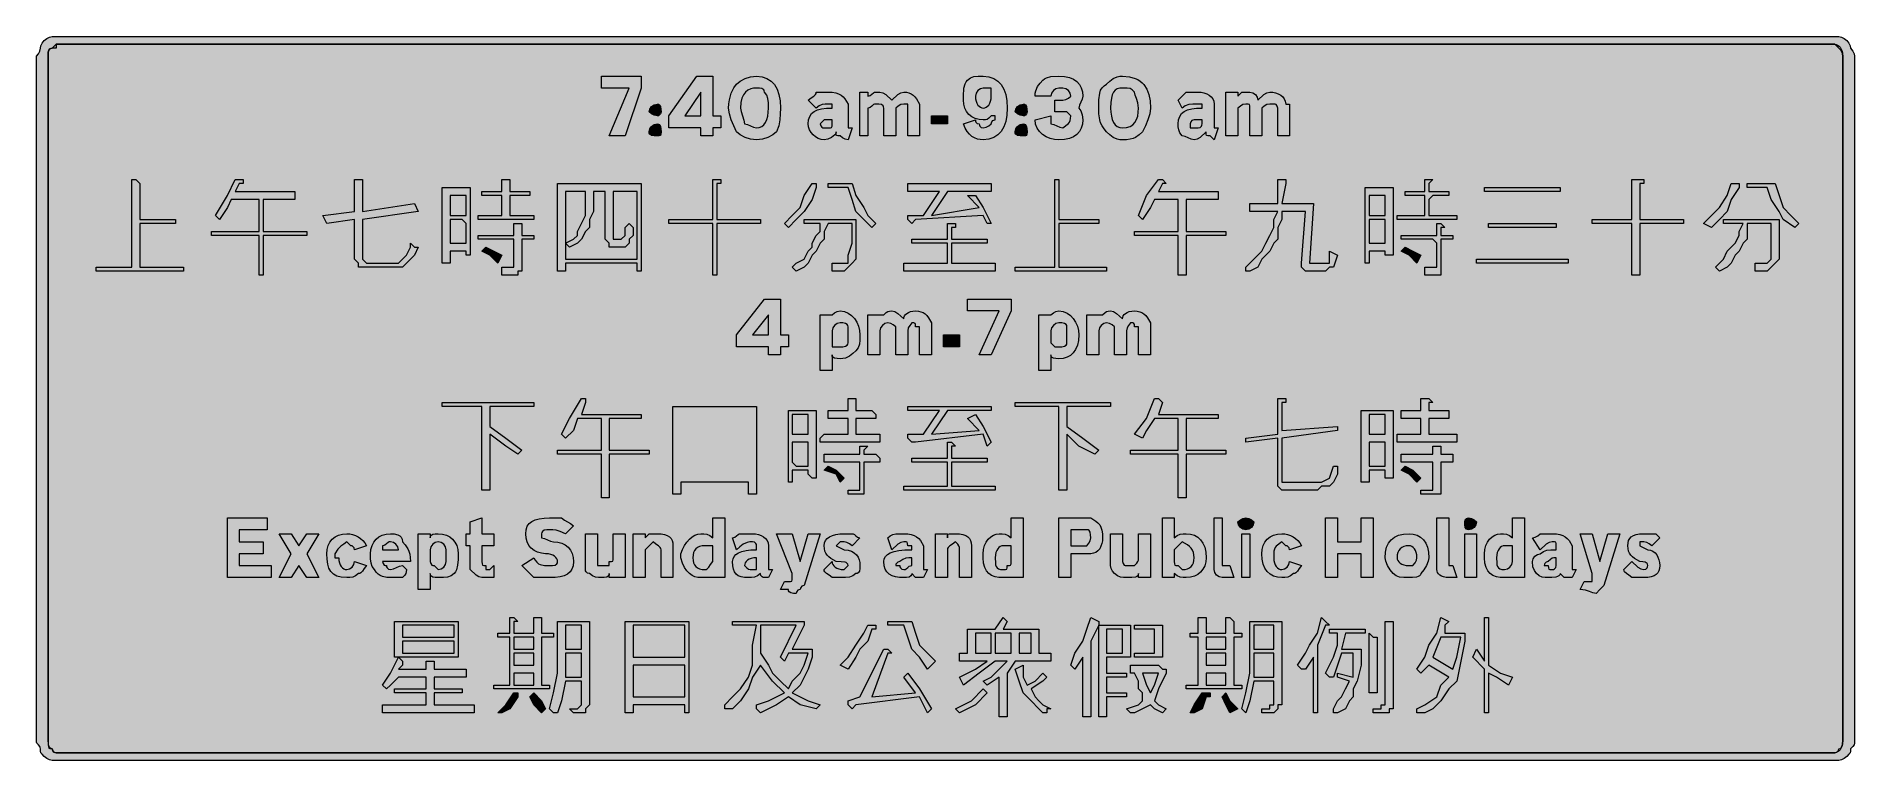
# Model space of a CAD drawing. Header units: metres. Extents: x 9 to 558, y 25 to 244.
import ezdxf

# ---------------------------------------------------------------- set-up
doc = ezdxf.new("R2010")
doc.units = ezdxf.units.M
for name, color, linetype, true_color in [('FILL_BLACK_000000', 7, 'Continuous', 0x000000), ('FILL_WHITE_FFFFFF', 7, 'Continuous', 0xffffff), ('STROKE_BLACK_000000', 7, 'Continuous', 0x000000), ('STROKE_WHITE_FFFFFF', 7, 'Continuous', 0xffffff)]:
    doc.layers.add(name, color=color, linetype=linetype, true_color=true_color)

msp = doc.modelspace()

# ---------------------------------------------------------------- hatches: boundary and pattern name
at = {"layer": 'FILL_BLACK_000000', "true_color": 0x000000}
h = msp.add_hatch(color=7, dxfattribs=at)
h.dxf.hatch_style = 1
h.paths.add_polyline_path([(9.81, 238.59), (10.22, 239.36), (10.41, 240.24), (10.56, 240.99), (10.92, 241.76), (11.61, 242.64), (12.36, 243.24), (13.13, 243.65), (14.01, 243.84), (16.41, 243.84), (550.41, 243.84), (552.81, 243.84), (553.69, 243.65), (554.46, 243.24), (555.21, 242.64), (555.9, 241.76), (556.26, 240.99), (556.41, 240.24), (557.1, 239.36), (557.46, 238.59), (557.61, 237.84), (557.61, 31.44), (557.59, 30.73), (557.46, 30.24), (557.1, 29.75), (556.41, 29.04), (556.39, 28.33), (556.26, 27.84), (555.9, 27.35), (555.21, 26.64), (554.46, 26.04), (553.69, 25.63), (552.81, 25.44), (551.61, 25.44), (550.41, 25.44), (16.41, 25.44), (14.01, 25.44), (13.13, 25.63), (12.36, 26.04), (11.61, 26.64), (10.92, 27.35), (10.56, 27.84), (10.43, 28.33), (10.41, 29.04), (10.36, 29.44), (10.22, 29.75), (9.81, 30.24), (9.4, 30.73), (9.26, 31.04), (9.21, 31.44), (9.21, 237.84), (9.81, 238.59)])
h.paths.add_polyline_path([(15.21, 240.24), (14.01, 240.24), (13.61, 240.19), (13.32, 240.05), (12.96, 239.64), (12.81, 239.04), (12.81, 237.84), (12.81, 31.44), (12.81, 30.24), (12.83, 29.55), (12.96, 29.19), (13.32, 29.06), (14.01, 29.04), (14.16, 28.44), (14.52, 28.03), (14.81, 27.89), (15.21, 27.84), (551.61, 27.84), (552.21, 27.99), (552.62, 28.35), (552.76, 28.64), (552.81, 29.04), (553.21, 29.09), (553.5, 29.25), (553.86, 29.79), (553.99, 30.56), (554.01, 31.44), (554.01, 237.84), (553.99, 238.55), (553.86, 239.04), (553.5, 239.53), (552.81, 240.24), (551.61, 241.44), (15.21, 241.44), (15.21, 240.24)], flags=16)
h = msp.add_hatch(color=7, dxfattribs=at)
h.dxf.hatch_style = 1
h.paths.add_polyline_path([(179.61, 228.24), (179.61, 231.84), (191.61, 231.84), (191.61, 228.24), (186.81, 213.84), (182.01, 213.84), (188.01, 228.24), (179.61, 228.24)])
h = msp.add_hatch(color=7, dxfattribs=at)
h.dxf.hatch_style = 1
h.paths.add_polyline_path([(200.01, 219.84), (208.41, 231.84), (213.21, 231.84), (213.21, 219.84), (215.61, 219.84), (215.61, 216.24), (213.21, 216.24), (213.21, 213.84), (209.61, 213.84), (209.61, 216.24), (200.01, 216.24), (200.01, 219.84)])
h.paths.add_polyline_path([(209.61, 219.84), (209.61, 227.04), (204.81, 219.84), (209.61, 219.84)], flags=16)
h = msp.add_hatch(color=7, dxfattribs=at)
h.dxf.hatch_style = 1
h.paths.add_polyline_path([(233.46, 218.64), (233.1, 216.84), (232.41, 215.04), (231.3, 214.16), (229.86, 213.39), (228.19, 212.85), (226.41, 212.64), (224.63, 212.85), (222.96, 213.39), (221.52, 214.16), (220.41, 215.04), (219.53, 216.84), (218.76, 218.64), (218.22, 220.44), (218.01, 222.24), (218.06, 223.53), (218.22, 224.71), (218.76, 226.74), (219.53, 228.31), (220.41, 229.44), (221.52, 230.32), (222.96, 231.09), (224.63, 231.63), (226.41, 231.84), (228.1, 231.67), (229.56, 231.18), (230.8, 230.38), (231.81, 229.29), (232.6, 227.91), (233.16, 226.27), (233.5, 224.38), (233.61, 222.24), (233.59, 220.44), (233.46, 218.64)])
h.paths.add_polyline_path([(229.86, 225.09), (229.5, 226.12), (228.81, 227.04), (228.76, 227.44), (228.6, 227.73), (228.06, 228.09), (227.29, 228.22), (226.41, 228.24), (225.51, 228.18), (224.65, 227.98), (223.84, 227.61), (223.11, 227.04), (222.5, 226.25), (222.02, 225.2), (221.72, 223.88), (221.61, 222.24), (221.8, 221.15), (222.21, 219.84), (222.62, 218.53), (222.81, 217.44), (223.71, 217.25), (224.61, 216.84), (225.51, 216.43), (226.41, 216.24), (227.25, 216.35), (227.98, 216.67), (228.6, 217.19), (229.11, 217.89), (229.5, 218.76), (229.78, 219.78), (229.95, 220.95), (230.01, 222.24), (229.99, 223.83), (229.86, 225.09)], flags=16)
h = msp.add_hatch(color=7, dxfattribs=at)
h.dxf.hatch_style = 1
h.paths.add_polyline_path([(288.96, 228.24), (289.32, 229.55), (289.61, 230.14), (290.01, 230.64), (290.93, 231.33), (291.96, 231.69), (293.22, 231.82), (294.81, 231.84), (296.5, 231.67), (297.96, 231.18), (299.2, 230.38), (300.21, 229.29), (301, 227.91), (301.56, 226.27), (301.9, 224.38), (302.01, 222.24), (301.9, 220.1), (301.56, 218.21), (301, 216.57), (300.21, 215.19), (299.2, 214.1), (297.96, 213.3), (296.5, 212.81), (294.81, 212.64), (293.91, 212.7), (293.03, 212.88), (292.17, 213.21), (291.36, 213.69), (290.6, 214.34), (289.92, 215.17), (289.31, 216.2), (288.81, 217.44), (292.41, 218.64), (292.46, 218.24), (292.6, 217.95), (293.01, 217.59), (293.61, 217.44), (293.66, 217.04), (293.8, 216.75), (294.21, 216.39), (294.81, 216.24), (295.69, 216.43), (296.46, 216.84), (297.21, 217.44), (297.36, 218.04), (297.72, 218.45), (298.01, 218.59), (298.41, 218.64), (298.41, 219.84), (297.21, 219.84), (296.5, 219.15), (296.01, 218.79), (295.52, 218.66), (294.81, 218.64), (293.52, 218.75), (292.35, 219.07), (291.33, 219.59), (290.46, 220.29), (289.76, 221.16), (289.24, 222.18), (288.92, 223.35), (288.81, 224.64), (288.81, 225.84), (288.96, 228.24)])
h.paths.add_polyline_path([(294.81, 228.24), (293.93, 228.03), (293.16, 227.49), (292.62, 226.72), (292.41, 225.84), (292.46, 225), (292.62, 224.26), (292.85, 223.65), (293.16, 223.14), (293.52, 222.75), (293.93, 222.46), (294.36, 222.3), (294.81, 222.24), (295.26, 222.3), (295.69, 222.46), (296.1, 222.75), (296.46, 223.14), (296.77, 223.65), (297, 224.26), (297.16, 225), (297.21, 225.84), (297.21, 228.24), (294.81, 228.24)], flags=16)
h = msp.add_hatch(color=7, dxfattribs=at)
h.dxf.hatch_style = 1
h.paths.add_polyline_path([(324.21, 221.34), (324.62, 220.21), (324.81, 218.64), (324.7, 217.35), (324.36, 216.18), (323.8, 215.16), (323.01, 214.29), (322, 213.59), (320.76, 213.07), (319.3, 212.75), (317.61, 212.64), (316.27, 212.75), (314.97, 213.07), (313.75, 213.59), (312.66, 214.29), (311.74, 215.16), (311.03, 216.18), (310.57, 217.35), (310.41, 218.64), (315.21, 219.84), (315.21, 217.44), (316.11, 217.25), (317.01, 216.84), (317.91, 216.43), (318.81, 216.24), (320.46, 217.59), (320.77, 217.96), (321, 218.43), (321.16, 219.05), (321.21, 219.84), (320.01, 221.04), (318.81, 221.04), (316.41, 221.04), (316.41, 224.64), (318.81, 224.64), (319.69, 224.83), (320.46, 225.24), (321.21, 225.84), (321, 226.72), (320.46, 227.49), (319.69, 228.03), (318.81, 228.24), (317.61, 228.24), (316.73, 228.03), (315.96, 227.49), (315.42, 226.72), (315.21, 225.84), (310.41, 225.84), (310.46, 226.69), (310.62, 227.43), (311.16, 228.69), (311.93, 229.72), (312.81, 230.64), (313.31, 231.04), (313.9, 231.33), (315.21, 231.69), (317.61, 231.84), (319.3, 231.73), (320.76, 231.41), (322, 230.89), (323.01, 230.19), (323.8, 229.32), (324.36, 228.3), (324.7, 227.13), (324.81, 225.84), (324.62, 224.94), (324.21, 224.04), (323.8, 223.14), (323.61, 222.24), (324.21, 221.34)])
h = msp.add_hatch(color=7, dxfattribs=at)
h.dxf.hatch_style = 1
h.paths.add_polyline_path([(344.46, 218.64), (343.69, 216.84), (342.81, 215.04), (341.87, 214.16), (340.71, 213.39), (339.97, 213.08), (339.1, 212.85), (338.05, 212.69), (336.81, 212.64), (335.96, 212.69), (335.22, 212.85), (333.96, 213.39), (332.93, 214.16), (332.01, 215.04), (331.22, 215.94), (330.62, 216.84), (330.2, 217.74), (329.91, 218.64), (329.65, 220.44), (329.61, 222.24), (329.65, 224.71), (329.91, 226.74), (330.2, 227.58), (330.62, 228.31), (331.22, 228.93), (332.01, 229.44), (332.93, 230.32), (333.96, 231.09), (335.22, 231.63), (335.96, 231.79), (336.81, 231.84), (338.89, 231.67), (340.65, 231.18), (341.42, 230.82), (342.1, 230.38), (342.72, 229.87), (343.26, 229.29), (344.13, 227.91), (344.74, 226.27), (345.1, 224.38), (345.21, 222.24), (345, 220.44), (344.46, 218.64)])
h.paths.add_polyline_path([(341.01, 225.09), (340.6, 226.12), (340.41, 227.04), (339.68, 227.73), (339.06, 228.09), (338.22, 228.22), (336.81, 228.24), (335.97, 228.18), (335.23, 227.98), (334.62, 227.61), (334.11, 227.04), (333.72, 226.25), (333.43, 225.2), (333.27, 223.88), (333.21, 222.24), (333.27, 220.95), (333.43, 219.78), (333.72, 218.76), (334.11, 217.89), (334.62, 217.19), (335.23, 216.67), (335.97, 216.35), (336.81, 216.24), (338.05, 216.35), (339.08, 216.67), (339.91, 217.19), (340.56, 217.89), (341.04, 218.76), (341.37, 219.78), (341.55, 220.95), (341.61, 222.24), (341.42, 223.83), (341.01, 225.09)], flags=16)
h = msp.add_hatch(color=7, dxfattribs=at)
h.dxf.hatch_style = 1
h.paths.add_polyline_path([(248.01, 223.44), (247.11, 223.42), (246.21, 223.29), (245.31, 222.93), (244.41, 222.24), (242.01, 224.64), (242.89, 225.35), (243.66, 225.84), (244.2, 226.33), (244.36, 226.64), (244.41, 227.04), (248.01, 227.04), (249.25, 226.98), (250.3, 226.81), (251.17, 226.53), (251.91, 226.14), (252.53, 225.63), (253.07, 225.01), (254.01, 223.44), (254.01, 216.24), (255.21, 216.24), (254.01, 212.64), (253.13, 212.83), (252.36, 213.24), (251.61, 213.84), (250.92, 213.86), (250.56, 213.99), (250.43, 214.35), (250.41, 215.04), (250.3, 214.59), (250.02, 214.16), (249.06, 213.39), (247.88, 212.85), (246.81, 212.64), (245.91, 212.75), (245.05, 213.05), (244.24, 213.53), (243.51, 214.14), (242.9, 214.87), (242.42, 215.68), (242.12, 216.54), (242.01, 217.44), (242.12, 218.68), (242.46, 219.71), (243.02, 220.54), (243.81, 221.19), (244.82, 221.67), (246.06, 222), (247.52, 222.18), (249.21, 222.24), (249.21, 223.44), (248.01, 223.44)])
h.paths.add_polyline_path([(246.12, 216.43), (246.41, 216.29), (246.81, 216.24), (248.01, 216.24), (248.7, 216.26), (249.06, 216.39), (249.19, 216.75), (249.21, 217.44), (249.21, 218.64), (246.81, 218.64), (245.61, 217.44), (245.76, 216.84), (246.12, 216.43)], flags=16)
h = msp.add_hatch(color=7, dxfattribs=at)
h.dxf.hatch_style = 1
h.paths.add_polyline_path([(257.61, 213.84), (257.61, 227.04), (260.01, 227.04), (260.01, 225.84), (260.41, 225.89), (260.72, 226.03), (261.21, 226.44), (261.7, 226.85), (262.01, 226.99), (262.41, 227.04), (263.61, 227.04), (264.51, 226.83), (265.41, 226.29), (267.21, 224.64), (269.01, 226.29), (269.91, 226.83), (270.81, 227.04), (271.66, 226.98), (272.4, 226.81), (273.07, 226.53), (273.66, 226.14), (274.2, 225.63), (274.69, 225.01), (275.61, 223.44), (275.61, 222.24), (275.61, 213.84), (272.01, 213.84), (272.01, 222.24), (272.01, 223.44), (270.81, 223.44), (269.93, 223.25), (269.16, 222.84), (268.41, 222.24), (268.41, 221.04), (268.41, 213.84), (264.81, 213.84), (264.81, 222.24), (264.76, 222.64), (264.6, 222.93), (264.06, 223.29), (263.29, 223.42), (262.41, 223.44), (262.01, 223.39), (261.7, 223.25), (261.21, 222.84), (260.72, 222.43), (260.41, 222.29), (260.01, 222.24), (260.01, 221.04), (260.01, 213.84), (257.61, 213.84)])
h = msp.add_hatch(color=7, dxfattribs=at)
h.dxf.hatch_style = 1
h.paths.add_polyline_path([(359.61, 223.44), (358.02, 223.42), (356.76, 223.29), (355.73, 222.93), (354.81, 222.24), (353.61, 224.64), (356.01, 227.04), (359.61, 227.04), (360.51, 226.98), (361.37, 226.81), (362.18, 226.53), (362.91, 226.14), (363.52, 225.63), (364, 225.01), (364.3, 224.28), (364.41, 223.44), (364.41, 216.24), (365.61, 216.24), (364.41, 212.64), (363.21, 213.84), (362.52, 213.86), (362.16, 213.99), (362.03, 214.35), (362.01, 215.04), (360.21, 213.39), (359.31, 212.85), (358.41, 212.64), (357.51, 212.83), (356.61, 213.24), (355.71, 213.65), (354.81, 213.84), (354.12, 214.74), (353.76, 215.64), (353.63, 216.54), (353.61, 217.44), (353.72, 218.68), (354.06, 219.71), (354.62, 220.54), (355.41, 221.19), (356.42, 221.67), (357.66, 222), (359.12, 222.18), (360.81, 222.24), (360.81, 223.44), (359.61, 223.44)])
h.paths.add_polyline_path([(359.61, 216.24), (360.21, 216.39), (360.62, 216.75), (360.76, 217.04), (360.81, 217.44), (360.81, 218.64), (358.41, 218.64), (358.01, 218.59), (357.72, 218.45), (357.36, 218.04), (357.21, 217.44), (357.21, 216.24), (359.61, 216.24)], flags=16)
h = msp.add_hatch(color=7, dxfattribs=at)
h.dxf.hatch_style = 1
h.paths.add_polyline_path([(368.01, 213.84), (368.01, 227.04), (371.61, 227.04), (371.61, 225.84), (372.81, 227.04), (375.21, 227.04), (376.09, 226.83), (376.86, 226.29), (377.4, 225.52), (377.61, 224.64), (379.41, 226.29), (380.31, 226.83), (381.21, 227.04), (382.11, 226.98), (382.97, 226.81), (383.78, 226.53), (384.51, 226.14), (385.12, 225.63), (385.6, 225.01), (385.9, 224.28), (386.01, 223.44), (387.21, 223.44), (387.21, 222.24), (387.21, 213.84), (383.61, 213.84), (383.61, 222.24), (383.46, 222.84), (383.1, 223.25), (382.81, 223.39), (382.41, 223.44), (381.21, 223.44), (380.33, 223.25), (379.56, 222.84), (378.81, 222.24), (378.81, 221.04), (378.81, 213.84), (375.21, 213.84), (375.21, 222.24), (375.19, 222.93), (375.06, 223.29), (374.7, 223.42), (374.01, 223.44), (373.13, 223.25), (372.36, 222.84), (371.61, 222.24), (371.61, 221.04), (371.61, 213.84), (368.01, 213.84)])
h = msp.add_hatch(color=7, dxfattribs=at)
h.dxf.hatch_style = 1
h.paths.add_polyline_path([(197.46, 220.44), (197.1, 220.03), (196.81, 219.89), (196.41, 219.84), (195.53, 220.03), (194.76, 220.44), (194.01, 221.04), (194.22, 221.92), (194.76, 222.69), (195.53, 223.23), (196.41, 223.44), (196.81, 223.39), (197.1, 223.23), (197.46, 222.69), (197.59, 221.92), (197.61, 221.04), (197.46, 220.44)])
h = msp.add_hatch(color=7, dxfattribs=at)
h.dxf.hatch_style = 1
h.paths.add_polyline_path([(279.21, 217.44), (279.21, 219.84), (284.01, 219.84), (284.01, 217.44), (279.21, 217.44)])
h = msp.add_hatch(color=7, dxfattribs=at)
h.dxf.hatch_style = 1
h.paths.add_polyline_path([(307.86, 220.44), (307.5, 220.03), (307.21, 219.89), (306.81, 219.84), (305.93, 220.03), (305.16, 220.44), (304.41, 221.04), (304.62, 221.92), (305.16, 222.69), (305.93, 223.23), (306.81, 223.44), (307.21, 223.39), (307.5, 223.23), (307.86, 222.69), (307.99, 221.92), (308.01, 221.04), (307.86, 220.44)])
h = msp.add_hatch(color=7, dxfattribs=at)
h.dxf.hatch_style = 1
h.paths.add_polyline_path([(197.59, 214.35), (197.46, 213.99), (197.1, 213.86), (196.41, 213.84), (195.53, 213.86), (194.76, 213.99), (194.22, 214.35), (194.06, 214.64), (194.01, 215.04), (194.22, 215.92), (194.76, 216.69), (195.53, 217.23), (196.41, 217.44), (196.81, 217.39), (197.1, 217.23), (197.46, 216.69), (197.59, 215.92), (197.61, 215.04), (197.59, 214.35)])
h = msp.add_hatch(color=7, dxfattribs=at)
h.dxf.hatch_style = 1
h.paths.add_polyline_path([(307.99, 214.35), (307.86, 213.99), (307.5, 213.86), (306.81, 213.84), (305.93, 213.86), (305.16, 213.99), (304.62, 214.35), (304.46, 214.64), (304.41, 215.04), (304.62, 215.92), (305.16, 216.69), (305.93, 217.23), (306.81, 217.44), (307.21, 217.39), (307.5, 217.23), (307.86, 216.69), (307.99, 215.92), (308.01, 215.04), (307.99, 214.35)])
h = msp.add_hatch(color=7, dxfattribs=at)
h.dxf.hatch_style = 1
h.paths.add_polyline_path([(40.41, 187.44), (40.41, 174.24), (53.61, 174.24), (53.61, 173.04), (27.21, 173.04), (27.21, 174.24), (38.01, 174.24), (38.01, 200.64), (39.21, 200.64), (40.41, 199.44), (40.41, 188.64), (51.21, 188.64), (51.21, 187.44), (40.41, 187.44)])
h = msp.add_hatch(color=7, dxfattribs=at)
h.dxf.hatch_style = 1
h.paths.add_polyline_path([(87.21, 194.64), (77.61, 194.64), (77.61, 185.04), (90.81, 185.04), (90.81, 183.84), (77.61, 183.84), (77.61, 171.84), (76.41, 171.84), (76.41, 183.84), (62.01, 183.84), (62.01, 185.04), (76.41, 185.04), (76.41, 194.64), (68.01, 194.64), (66.81, 192.24), (64.41, 188.64), (63.21, 189.84), (66.81, 195.84), (69.21, 200.64), (70.41, 200.64), (71.61, 200.64), (71.61, 199.44), (70.41, 199.44), (69.21, 197.04), (87.21, 197.04), (87.21, 194.64)])
h = msp.add_hatch(color=7, dxfattribs=at)
h.dxf.hatch_style = 1
h.paths.add_polyline_path([(105.21, 191.04), (105.21, 200.64), (107.61, 200.64), (107.61, 199.44), (107.61, 191.04), (123.21, 193.44), (124.41, 191.04), (107.61, 188.64), (107.61, 176.64), (108.81, 175.44), (110.01, 175.44), (118.41, 175.44), (119.61, 176.64), (120.81, 177.84), (122.01, 180.24), (122.01, 181.44), (123.21, 180.24), (124.41, 180.24), (123.21, 177.84), (122.01, 176.64), (120.81, 175.44), (119.61, 174.24), (117.21, 174.24), (107.61, 174.24), (106.41, 174.24), (106.41, 175.44), (105.21, 176.64), (105.21, 188.64), (96.81, 187.44), (95.61, 189.84), (105.21, 191.04)])
h = msp.add_hatch(color=7, dxfattribs=at)
h.dxf.hatch_style = 1
h.paths.add_polyline_path([(140.01, 177.84), (138.81, 177.84), (138.81, 179.04), (137.61, 179.04), (134.01, 179.04), (134.01, 175.44), (132.81, 175.44), (131.61, 175.44), (131.61, 198.24), (140.01, 198.24), (140.01, 177.84)])
h.paths.add_polyline_path([(138.81, 181.44), (138.81, 187.44), (137.61, 188.64), (134.01, 188.64), (134.01, 187.44), (134.01, 181.44), (137.61, 181.44), (138.81, 181.44)], flags=16)
h.paths.add_polyline_path([(138.81, 195.84), (137.61, 195.84), (134.01, 195.84), (134.01, 189.84), (137.61, 189.84), (138.81, 189.84), (138.81, 195.84)], flags=16)
h = msp.add_hatch(color=7, dxfattribs=at)
h.dxf.hatch_style = 1
h.paths.add_polyline_path([(159.21, 188.64), (142.41, 188.64), (142.41, 189.84), (149.61, 189.84), (149.61, 194.64), (149.61, 195.84), (144.81, 195.84), (143.61, 195.84), (143.61, 197.04), (144.81, 197.04), (149.61, 197.04), (149.61, 200.64), (150.81, 200.64), (152.01, 200.64), (152.01, 199.44), (152.01, 197.04), (158.01, 197.04), (158.01, 195.84), (152.01, 195.84), (152.01, 194.64), (152.01, 189.84), (159.21, 189.84), (159.21, 188.64)])
h = msp.add_hatch(color=7, dxfattribs=at)
h.dxf.hatch_style = 1
h.paths.add_polyline_path([(191.61, 173.04), (190.41, 173.04), (190.41, 175.44), (168.81, 175.44), (168.81, 173.04), (166.41, 173.04), (166.41, 199.44), (191.61, 199.44), (191.61, 173.04)])
h.paths.add_polyline_path([(190.41, 176.64), (190.41, 197.04), (183.21, 197.04), (183.21, 183.84), (183.21, 182.64), (185.61, 182.64), (186.81, 183.84), (186.81, 186.24), (188.01, 187.44), (189.21, 186.24), (189.21, 183.84), (188.01, 182.64), (188.01, 181.44), (186.81, 180.24), (182.01, 180.24), (182.01, 181.44), (180.81, 182.64), (180.81, 197.04), (177.21, 197.04), (177.21, 194.64), (177.21, 191.04), (176.01, 188.64), (176.01, 186.24), (174.81, 185.04), (173.61, 182.64), (172.41, 181.44), (170.01, 180.24), (168.81, 181.44), (168.81, 176.64), (190.41, 176.64)], flags=16)
h.paths.add_polyline_path([(171.21, 182.64), (172.41, 183.84), (172.41, 185.04), (173.61, 187.44), (174.81, 189.84), (174.81, 192.24), (174.81, 194.64), (174.81, 197.04), (168.81, 197.04), (168.81, 181.44), (171.21, 182.64)], flags=16)
h = msp.add_hatch(color=7, dxfattribs=at)
h.dxf.hatch_style = 1
h.paths.add_polyline_path([(214.41, 187.44), (214.41, 171.84), (213.21, 171.84), (213.21, 187.44), (200.01, 187.44), (200.01, 188.64), (213.21, 188.64), (213.21, 200.64), (215.61, 200.64), (215.61, 199.44), (214.41, 199.44), (214.41, 188.64), (227.61, 188.64), (227.61, 187.44), (214.41, 187.44)])
h = msp.add_hatch(color=7, dxfattribs=at)
h.dxf.hatch_style = 1
h.paths.add_polyline_path([(240.81, 191.04), (238.41, 188.64), (236.01, 186.24), (234.81, 187.44), (237.21, 189.84), (239.61, 192.24), (240.81, 195.84), (243.21, 199.44), (244.41, 199.44), (244.41, 198.24), (243.21, 194.64), (240.81, 191.04)])
h = msp.add_hatch(color=7, dxfattribs=at)
h.dxf.hatch_style = 1
h.paths.add_polyline_path([(258.81, 188.64), (256.41, 191.04), (255.21, 194.64), (254.01, 198.24), (248.01, 198.24), (248.01, 199.44), (255.21, 199.44), (256.41, 195.84), (258.81, 192.24), (260.01, 189.84), (262.41, 187.44), (261.21, 186.24), (258.81, 188.64)])
h = msp.add_hatch(color=7, dxfattribs=at)
h.dxf.hatch_style = 1
h.paths.add_polyline_path([(292.41, 195.84), (294.81, 192.24), (297.21, 187.44), (296.01, 187.44), (294.81, 189.84), (274.41, 188.64), (273.21, 187.44), (272.01, 188.64), (272.01, 189.84), (276.81, 189.84), (281.61, 197.04), (272.01, 197.04), (272.01, 199.44), (297.21, 199.44), (297.21, 197.04), (284.01, 197.04), (279.21, 189.84), (293.61, 192.24), (290.01, 195.84), (292.41, 195.84)])
h = msp.add_hatch(color=7, dxfattribs=at)
h.dxf.hatch_style = 1
h.paths.add_polyline_path([(329.61, 188.64), (329.61, 187.44), (317.61, 187.44), (317.61, 174.24), (332.01, 174.24), (332.01, 173.04), (304.41, 173.04), (304.41, 174.24), (316.41, 174.24), (316.41, 200.64), (317.61, 200.64), (317.61, 199.44), (317.61, 188.64), (329.61, 188.64)])
h = msp.add_hatch(color=7, dxfattribs=at)
h.dxf.hatch_style = 1
h.paths.add_polyline_path([(365.61, 194.64), (356.01, 194.64), (356.01, 185.04), (368.01, 185.04), (368.01, 183.84), (356.01, 183.84), (356.01, 171.84), (353.61, 171.84), (353.61, 183.84), (340.41, 183.84), (340.41, 185.04), (353.61, 185.04), (353.61, 194.64), (346.41, 194.64), (345.21, 192.24), (342.81, 188.64), (341.61, 189.84), (344.01, 195.84), (347.61, 200.64), (348.81, 200.64), (350.01, 199.44), (348.81, 199.44), (347.61, 197.04), (365.61, 197.04), (365.61, 194.64)])
h = msp.add_hatch(color=7, dxfattribs=at)
h.dxf.hatch_style = 1
h.paths.add_polyline_path([(384.81, 188.64), (383.61, 186.24), (383.61, 182.64), (382.41, 181.44), (381.21, 179.04), (378.81, 176.64), (377.61, 174.24), (375.21, 173.04), (374.01, 173.04), (374.01, 174.24), (375.21, 175.44), (377.61, 177.84), (378.81, 179.04), (380.01, 181.44), (381.21, 183.84), (382.41, 186.24), (382.41, 188.64), (383.61, 191.04), (375.21, 191.04), (375.21, 193.44), (383.61, 193.44), (383.61, 200.64), (384.81, 200.64), (386.01, 200.64), (386.01, 199.44), (384.81, 193.44), (394.41, 193.44), (393.21, 175.44), (396.81, 175.44), (398.01, 175.44), (399.21, 175.44), (399.21, 179.04), (401.61, 177.84), (400.41, 174.24), (399.21, 174.24), (398.01, 173.04), (393.21, 173.04), (392.01, 173.04), (390.81, 174.24), (390.81, 175.44), (392.01, 191.04), (384.81, 191.04), (384.81, 188.64)])
h = msp.add_hatch(color=7, dxfattribs=at)
h.dxf.hatch_style = 1
h.paths.add_polyline_path([(418.41, 177.84), (417.21, 177.84), (416.01, 177.84), (416.01, 179.04), (411.21, 179.04), (411.21, 175.44), (410.01, 175.44), (410.01, 198.24), (418.41, 198.24), (418.41, 177.84)])
h.paths.add_polyline_path([(416.01, 187.44), (416.01, 188.64), (411.21, 188.64), (411.21, 187.44), (411.21, 181.44), (416.01, 181.44), (416.01, 187.44)], flags=16)
h.paths.add_polyline_path([(411.21, 195.84), (411.21, 189.84), (416.01, 189.84), (416.01, 195.84), (411.21, 195.84)], flags=16)
h = msp.add_hatch(color=7, dxfattribs=at)
h.dxf.hatch_style = 1
h.paths.add_polyline_path([(437.61, 188.64), (419.61, 188.64), (419.61, 189.84), (428.01, 189.84), (428.01, 194.64), (428.01, 195.84), (422.01, 195.84), (422.01, 197.04), (428.01, 197.04), (428.01, 200.64), (429.21, 200.64), (430.41, 200.64), (429.21, 199.44), (429.21, 197.04), (430.41, 197.04), (435.21, 197.04), (435.21, 195.84), (430.41, 195.84), (429.21, 194.64), (429.21, 189.84), (430.41, 189.84), (437.61, 189.84), (437.61, 188.64)])
h = msp.add_hatch(color=7, dxfattribs=at)
h.dxf.hatch_style = 1
h.paths.add_polyline_path([(468.81, 198.24), (468.81, 197.04), (446.01, 197.04), (446.01, 198.24), (468.81, 198.24)])
h = msp.add_hatch(color=7, dxfattribs=at)
h.dxf.hatch_style = 1
h.paths.add_polyline_path([(492.81, 187.44), (492.81, 171.84), (490.41, 171.84), (490.41, 187.44), (478.41, 187.44), (478.41, 188.64), (490.41, 188.64), (490.41, 200.64), (492.81, 200.64), (494.01, 200.64), (494.01, 199.44), (492.81, 199.44), (492.81, 188.64), (506.01, 188.64), (506.01, 187.44), (492.81, 187.44)])
h = msp.add_hatch(color=7, dxfattribs=at)
h.dxf.hatch_style = 1
h.paths.add_polyline_path([(522.81, 198.24), (520.41, 194.64), (519.21, 191.04), (516.81, 188.64), (514.41, 186.24), (512.01, 187.44), (514.41, 189.84), (516.81, 192.24), (519.21, 195.84), (520.41, 199.44), (522.81, 199.44), (522.81, 198.24)])
h = msp.add_hatch(color=7, dxfattribs=at)
h.dxf.hatch_style = 1
h.paths.add_polyline_path([(525.21, 199.44), (533.61, 199.44), (534.81, 195.84), (536.01, 192.24), (538.41, 189.84), (540.81, 187.44), (539.61, 186.24), (536.01, 188.64), (534.81, 191.04), (532.41, 194.64), (531.21, 198.24), (525.21, 198.24), (525.21, 199.44)])
h = msp.add_hatch(color=7, dxfattribs=at)
h.dxf.hatch_style = 1
h.paths.add_polyline_path([(154.41, 187.44), (155.61, 187.44), (155.61, 186.24), (155.61, 183.84), (158.01, 183.84), (159.21, 183.84), (159.21, 182.64), (158.01, 182.64), (155.61, 182.64), (155.61, 181.44), (155.61, 174.24), (155.61, 173.04), (154.41, 173.04), (154.41, 171.84), (153.21, 171.84), (150.81, 171.84), (149.61, 171.84), (149.61, 173.04), (149.61, 174.24), (152.01, 174.24), (153.21, 174.24), (153.21, 181.44), (153.21, 182.64), (143.61, 182.64), (142.41, 182.64), (142.41, 183.84), (143.61, 183.84), (153.21, 183.84), (153.21, 187.44), (154.41, 187.44)])
h = msp.add_hatch(color=7, dxfattribs=at)
h.dxf.hatch_style = 1
h.paths.add_polyline_path([(238.41, 175.44), (240.81, 176.64), (242.01, 179.04), (243.21, 180.24), (243.21, 181.44), (244.41, 183.84), (245.61, 185.04), (245.61, 187.44), (240.81, 187.44), (240.81, 188.64), (256.41, 188.64), (256.41, 180.24), (256.41, 176.64), (255.21, 175.44), (254.01, 174.24), (252.81, 173.04), (250.41, 173.04), (249.21, 173.04), (249.21, 174.24), (249.21, 175.44), (251.61, 175.44), (252.81, 175.44), (254.01, 175.44), (254.01, 176.64), (254.01, 177.84), (255.21, 181.44), (255.21, 187.44), (248.01, 187.44), (246.81, 185.04), (246.81, 182.64), (245.61, 181.44), (244.41, 179.04), (243.21, 177.84), (242.01, 175.44), (240.81, 174.24), (238.41, 173.04), (237.21, 174.24), (238.41, 175.44)])
h = msp.add_hatch(color=7, dxfattribs=at)
h.dxf.hatch_style = 1
h.paths.add_polyline_path([(298.41, 175.44), (298.41, 173.04), (270.81, 173.04), (270.81, 175.44), (284.01, 175.44), (284.01, 181.44), (273.21, 181.44), (273.21, 182.64), (284.01, 182.64), (284.01, 187.44), (285.21, 187.44), (286.41, 187.44), (286.41, 186.24), (285.21, 186.24), (285.21, 182.64), (296.01, 182.64), (296.01, 181.44), (285.21, 181.44), (285.21, 175.44), (298.41, 175.44)])
h = msp.add_hatch(color=7, dxfattribs=at)
h.dxf.hatch_style = 1
h.paths.add_polyline_path([(432.81, 187.44), (434.01, 186.24), (432.81, 186.24), (432.81, 183.84), (436.41, 183.84), (436.41, 182.64), (432.81, 182.64), (432.81, 181.44), (432.81, 174.24), (432.81, 173.04), (432.81, 171.84), (431.61, 171.84), (428.01, 171.84), (428.01, 173.04), (428.01, 174.24), (430.41, 174.24), (431.61, 174.24), (431.61, 181.44), (430.41, 182.64), (420.81, 182.64), (420.81, 183.84), (430.41, 183.84), (431.61, 183.84), (431.61, 187.44), (432.81, 187.44)])
h = msp.add_hatch(color=7, dxfattribs=at)
h.dxf.hatch_style = 1
h.paths.add_polyline_path([(467.61, 187.44), (467.61, 186.24), (447.21, 186.24), (447.21, 187.44), (467.61, 187.44)])
h = msp.add_hatch(color=7, dxfattribs=at)
h.dxf.hatch_style = 1
h.paths.add_polyline_path([(516.81, 175.44), (518.01, 176.64), (519.21, 179.04), (520.41, 180.24), (521.61, 181.44), (522.81, 183.84), (522.81, 185.04), (524.01, 187.44), (518.01, 187.44), (518.01, 188.64), (534.81, 188.64), (534.81, 180.24), (534.81, 176.64), (533.61, 175.44), (532.41, 174.24), (531.21, 173.04), (528.81, 173.04), (527.61, 173.04), (527.61, 174.24), (527.61, 175.44), (530.01, 175.44), (531.21, 175.44), (532.41, 176.64), (532.41, 177.84), (532.41, 181.44), (532.41, 187.44), (525.21, 187.44), (525.21, 185.04), (525.21, 182.64), (524.01, 181.44), (522.81, 179.04), (521.61, 177.84), (520.41, 175.44), (519.21, 174.24), (516.81, 173.04), (515.61, 174.24), (516.81, 175.44)])
h = msp.add_hatch(color=7, dxfattribs=at)
h.dxf.hatch_style = 1
h.paths.add_polyline_path([(147.21, 179.04), (149.61, 177.84), (148.41, 175.44), (146.01, 177.84), (143.61, 179.04), (144.81, 180.24), (147.21, 179.04)])
h = msp.add_hatch(color=7, dxfattribs=at)
h.dxf.hatch_style = 1
h.paths.add_polyline_path([(424.41, 179.04), (426.81, 177.84), (425.61, 175.44), (423.21, 177.84), (420.81, 179.04), (422.01, 180.24), (424.41, 179.04)])
h = msp.add_hatch(color=7, dxfattribs=at)
h.dxf.hatch_style = 1
h.paths.add_polyline_path([(471.21, 176.64), (471.21, 175.44), (443.61, 175.44), (443.61, 176.64), (471.21, 176.64)])
h = msp.add_hatch(color=7, dxfattribs=at)
h.dxf.hatch_style = 1
h.paths.add_polyline_path([(220.41, 153.84), (228.81, 164.64), (233.61, 164.64), (233.61, 153.84), (236.01, 153.84), (236.01, 150.24), (233.61, 150.24), (233.61, 147.84), (230.01, 147.84), (230.01, 150.24), (220.41, 150.24), (220.41, 153.84)])
h.paths.add_polyline_path([(230.01, 153.84), (230.01, 159.84), (225.21, 153.84), (230.01, 153.84)], flags=16)
h = msp.add_hatch(color=7, dxfattribs=at)
h.dxf.hatch_style = 1
h.paths.add_polyline_path([(290.01, 161.04), (290.01, 164.64), (303.21, 164.64), (303.21, 161.04), (297.21, 147.84), (293.61, 147.84), (299.61, 161.04), (290.01, 161.04)])
h = msp.add_hatch(color=7, dxfattribs=at)
h.dxf.hatch_style = 1
h.paths.add_polyline_path([(249.21, 159.84), (249.96, 160.44), (250.73, 160.85), (251.61, 161.04), (252.9, 160.88), (254.07, 160.42), (255.09, 159.71), (255.96, 158.79), (256.66, 157.7), (257.18, 156.48), (257.5, 155.18), (257.61, 153.84), (257.59, 152.25), (257.46, 150.99), (257.1, 149.96), (256.41, 149.04), (255.49, 148.16), (254.46, 147.39), (253.2, 146.85), (252.46, 146.69), (251.61, 146.64), (250.73, 146.66), (249.96, 146.79), (249.42, 147.15), (249.26, 147.44), (249.21, 147.84), (249.21, 143.04), (245.61, 143.04), (245.61, 159.84), (249.21, 159.84)])
h.paths.add_polyline_path([(253.26, 150.39), (253.8, 150.75), (253.96, 151.04), (254.01, 151.44), (254.01, 152.64), (254.01, 155.04), (254.01, 156.24), (253.96, 156.64), (253.8, 156.93), (253.26, 157.29), (252.49, 157.42), (251.61, 157.44), (250.73, 157.23), (249.96, 156.69), (249.42, 155.92), (249.21, 155.04), (249.21, 152.64), (249.21, 151.44), (249.21, 150.24), (251.61, 150.24), (252.49, 150.26), (253.26, 150.39)], flags=16)
h = msp.add_hatch(color=7, dxfattribs=at)
h.dxf.hatch_style = 1
h.paths.add_polyline_path([(260.01, 147.84), (260.01, 159.84), (263.61, 159.84), (264.81, 159.84), (265.52, 160.53), (266.01, 160.89), (266.5, 161.02), (267.21, 161.04), (268.11, 160.83), (269.01, 160.29), (270.81, 158.64), (270.87, 159.09), (271.03, 159.52), (271.32, 159.93), (271.71, 160.29), (272.22, 160.6), (272.83, 160.83), (273.57, 160.99), (274.41, 161.04), (275.26, 160.98), (276, 160.81), (276.67, 160.53), (277.26, 160.14), (277.8, 159.63), (278.29, 159.01), (279.21, 157.44), (279.21, 156.24), (279.21, 147.84), (275.61, 147.84), (275.61, 156.24), (274.41, 156.24), (274.39, 156.93), (274.26, 157.29), (273.9, 157.42), (273.21, 157.44), (272.61, 156.69), (272.2, 155.92), (272.01, 155.04), (272.01, 147.84), (268.41, 147.84), (268.41, 156.24), (267.66, 156.84), (266.89, 157.25), (266.01, 157.44), (265.13, 157.23), (264.36, 156.69), (263.82, 155.92), (263.61, 155.04), (263.61, 147.84), (260.01, 147.84)])
h = msp.add_hatch(color=7, dxfattribs=at)
h.dxf.hatch_style = 1
h.paths.add_polyline_path([(315.21, 159.84), (315.96, 160.44), (316.73, 160.85), (317.61, 161.04), (318.9, 160.88), (320.07, 160.42), (321.09, 159.71), (321.96, 158.79), (322.66, 157.7), (323.18, 156.48), (323.5, 155.18), (323.61, 153.84), (323.5, 152.15), (323.18, 150.69), (322.66, 149.45), (321.96, 148.44), (321.09, 147.65), (320.07, 147.09), (318.9, 146.75), (317.61, 146.64), (316.73, 146.66), (315.96, 146.79), (315.42, 147.15), (315.26, 147.44), (315.21, 147.84), (315.21, 143.04), (311.61, 143.04), (311.61, 159.84), (315.21, 159.84)])
h.paths.add_polyline_path([(319.26, 150.39), (319.8, 150.75), (319.96, 151.04), (320.01, 151.44), (320.01, 152.64), (320.01, 155.04), (320.01, 156.24), (319.96, 156.64), (319.8, 156.93), (319.26, 157.29), (318.49, 157.42), (317.61, 157.44), (316.73, 157.23), (315.96, 156.69), (315.42, 155.92), (315.21, 155.04), (315.21, 152.64), (315.21, 151.44), (316.41, 150.24), (317.61, 150.24), (318.49, 150.26), (319.26, 150.39)], flags=16)
h = msp.add_hatch(color=7, dxfattribs=at)
h.dxf.hatch_style = 1
h.paths.add_polyline_path([(326.01, 147.84), (326.01, 159.84), (329.61, 159.84), (330.81, 159.84), (331.52, 160.53), (332.01, 160.89), (332.5, 161.02), (333.21, 161.04), (334.11, 160.83), (335.01, 160.29), (336.81, 158.64), (336.87, 159.09), (337.03, 159.52), (337.32, 159.93), (337.71, 160.29), (338.22, 160.6), (338.83, 160.83), (339.57, 160.99), (340.41, 161.04), (341.26, 160.98), (342, 160.81), (342.67, 160.53), (343.26, 160.14), (343.8, 159.63), (344.29, 159.01), (345.21, 157.44), (345.21, 156.24), (345.21, 147.84), (341.61, 147.84), (341.61, 156.24), (340.41, 156.24), (340.39, 156.93), (340.26, 157.29), (339.9, 157.42), (339.21, 157.44), (338.61, 156.69), (338.2, 155.92), (338.01, 155.04), (338.01, 147.84), (334.41, 147.84), (334.41, 156.24), (333.66, 156.84), (332.89, 157.25), (332.01, 157.44), (331.13, 157.23), (330.36, 156.69), (329.82, 155.92), (329.61, 155.04), (329.61, 147.84), (326.01, 147.84)])
h = msp.add_hatch(color=7, dxfattribs=at)
h.dxf.hatch_style = 1
h.paths.add_polyline_path([(282.81, 150.24), (282.81, 153.84), (287.61, 153.84), (287.61, 150.24), (282.81, 150.24)])
h = msp.add_hatch(color=7, dxfattribs=at)
h.dxf.hatch_style = 1
h.paths.add_polyline_path([(159.21, 133.44), (159.21, 132.24), (146.01, 132.24), (146.01, 126.24), (150.81, 122.64), (155.61, 119.04), (154.41, 117.84), (150.81, 120.24), (146.01, 123.84), (146.01, 107.04), (143.61, 107.04), (143.61, 132.24), (131.61, 132.24), (131.61, 133.44), (159.21, 133.44)])
h = msp.add_hatch(color=7, dxfattribs=at)
h.dxf.hatch_style = 1
h.paths.add_polyline_path([(191.61, 129.84), (191.61, 128.64), (182.01, 128.64), (182.01, 119.04), (194.01, 119.04), (194.01, 117.84), (182.01, 117.84), (182.01, 104.64), (179.61, 104.64), (179.61, 117.84), (166.41, 117.84), (166.41, 119.04), (179.61, 119.04), (179.61, 128.64), (172.41, 128.64), (171.21, 125.04), (168.81, 122.64), (167.61, 123.84), (170.01, 128.64), (173.61, 134.64), (174.81, 134.64), (174.81, 133.44), (173.61, 129.84), (191.61, 129.84)])
h = msp.add_hatch(color=7, dxfattribs=at)
h.dxf.hatch_style = 1
h.paths.add_polyline_path([(226.41, 132.24), (226.41, 105.84), (224.01, 105.84), (224.01, 109.44), (203.61, 109.44), (203.61, 105.84), (201.21, 105.84), (201.21, 132.24), (226.41, 132.24)])
h = msp.add_hatch(color=7, dxfattribs=at)
h.dxf.hatch_style = 1
h.paths.add_polyline_path([(263.61, 122.64), (263.61, 121.44), (246.81, 121.44), (245.61, 121.44), (245.61, 122.64), (246.81, 123.84), (254.01, 123.84), (254.01, 128.64), (248.01, 128.64), (248.01, 129.84), (248.01, 131.04), (254.01, 131.04), (254.01, 134.64), (255.21, 134.64), (256.41, 134.64), (256.41, 133.44), (256.41, 131.04), (261.21, 131.04), (262.41, 129.84), (262.41, 128.64), (261.21, 128.64), (256.41, 128.64), (256.41, 123.84), (263.61, 123.84), (263.61, 122.64)])
h = msp.add_hatch(color=7, dxfattribs=at)
h.dxf.hatch_style = 1
h.paths.add_polyline_path([(292.41, 129.84), (294.81, 126.24), (297.21, 121.44), (296.01, 120.24), (294.81, 123.84), (274.41, 121.44), (273.21, 121.44), (272.01, 122.64), (272.01, 123.84), (276.81, 123.84), (281.61, 131.04), (272.01, 131.04), (272.01, 132.24), (297.21, 132.24), (297.21, 131.04), (284.01, 131.04), (279.21, 123.84), (293.61, 125.04), (290.01, 128.64), (292.41, 129.84)])
h = msp.add_hatch(color=7, dxfattribs=at)
h.dxf.hatch_style = 1
h.paths.add_polyline_path([(333.21, 133.44), (333.21, 132.24), (320.01, 132.24), (320.01, 126.24), (324.81, 122.64), (329.61, 119.04), (328.41, 117.84), (323.61, 120.24), (320.01, 123.84), (320.01, 107.04), (317.61, 107.04), (317.61, 132.24), (304.41, 132.24), (304.41, 133.44), (333.21, 133.44)])
h = msp.add_hatch(color=7, dxfattribs=at)
h.dxf.hatch_style = 1
h.paths.add_polyline_path([(365.61, 128.64), (356.01, 128.64), (356.01, 119.04), (368.01, 119.04), (368.01, 117.84), (356.01, 117.84), (356.01, 104.64), (353.61, 104.64), (353.61, 117.84), (339.21, 117.84), (339.21, 119.04), (353.61, 119.04), (353.61, 128.64), (346.41, 128.64), (344.01, 125.04), (342.81, 122.64), (340.41, 123.84), (344.01, 128.64), (346.41, 134.64), (347.61, 134.64), (348.81, 133.44), (347.61, 129.84), (365.61, 129.84), (365.61, 128.64)])
h = msp.add_hatch(color=7, dxfattribs=at)
h.dxf.hatch_style = 1
h.paths.add_polyline_path([(383.61, 123.84), (383.61, 134.64), (384.81, 134.64), (386.01, 134.64), (386.01, 133.44), (384.81, 133.44), (384.81, 125.04), (401.61, 126.24), (401.61, 125.04), (384.81, 122.64), (384.81, 109.44), (386.01, 109.44), (388.41, 109.44), (395.61, 109.44), (396.81, 109.44), (399.21, 110.64), (400.41, 114.24), (401.61, 114.24), (401.61, 111.84), (400.41, 109.44), (399.21, 108.24), (396.81, 108.24), (395.61, 107.04), (386.01, 107.04), (384.81, 107.04), (383.61, 108.24), (383.61, 109.44), (383.61, 122.64), (374.01, 121.44), (374.01, 122.64), (383.61, 123.84)])
h = msp.add_hatch(color=7, dxfattribs=at)
h.dxf.hatch_style = 1
h.paths.add_polyline_path([(437.61, 122.64), (437.61, 121.44), (419.61, 121.44), (419.61, 122.64), (419.61, 123.84), (426.81, 123.84), (426.81, 128.64), (422.01, 128.64), (420.81, 128.64), (420.81, 129.84), (420.81, 131.04), (422.01, 131.04), (426.81, 131.04), (426.81, 134.64), (428.01, 134.64), (429.21, 134.64), (430.41, 133.44), (429.21, 133.44), (429.21, 131.04), (435.21, 131.04), (435.21, 129.84), (435.21, 128.64), (429.21, 128.64), (429.21, 123.84), (437.61, 123.84), (437.61, 122.64)])
h = msp.add_hatch(color=7, dxfattribs=at)
h.dxf.hatch_style = 1
h.paths.add_polyline_path([(244.41, 111.84), (244.41, 110.64), (243.21, 110.64), (242.01, 111.84), (242.01, 113.04), (238.41, 113.04), (237.21, 113.04), (237.21, 109.44), (236.01, 109.44), (236.01, 131.04), (244.41, 131.04), (244.41, 111.84)])
h.paths.add_polyline_path([(242.01, 114.24), (242.01, 115.44), (242.01, 121.44), (238.41, 121.44), (237.21, 121.44), (237.21, 115.44), (238.41, 114.24), (242.01, 114.24)], flags=16)
h.paths.add_polyline_path([(238.41, 129.84), (237.21, 129.84), (237.21, 123.84), (238.41, 123.84), (242.01, 123.84), (242.01, 129.84), (238.41, 129.84)], flags=16)
h = msp.add_hatch(color=7, dxfattribs=at)
h.dxf.hatch_style = 1
h.paths.add_polyline_path([(418.41, 111.84), (418.41, 110.64), (416.01, 110.64), (416.01, 111.84), (416.01, 113.04), (411.21, 113.04), (411.21, 109.44), (408.81, 109.44), (408.81, 131.04), (418.41, 131.04), (418.41, 111.84)])
h.paths.add_polyline_path([(416.01, 114.24), (416.01, 115.44), (416.01, 121.44), (411.21, 121.44), (411.21, 115.44), (411.21, 114.24), (416.01, 114.24)], flags=16)
h.paths.add_polyline_path([(411.21, 129.84), (411.21, 123.84), (416.01, 123.84), (416.01, 129.84), (411.21, 129.84)], flags=16)
h = msp.add_hatch(color=7, dxfattribs=at)
h.dxf.hatch_style = 1
h.paths.add_polyline_path([(298.41, 108.24), (298.41, 107.04), (270.81, 107.04), (270.81, 108.24), (284.01, 108.24), (284.01, 115.44), (273.21, 115.44), (273.21, 116.64), (284.01, 116.64), (284.01, 121.44), (285.21, 121.44), (286.41, 120.24), (285.21, 120.24), (285.21, 116.64), (296.01, 116.64), (296.01, 115.44), (285.21, 115.44), (285.21, 108.24), (298.41, 108.24)])
h = msp.add_hatch(color=7, dxfattribs=at)
h.dxf.hatch_style = 1
h.paths.add_polyline_path([(258.81, 120.24), (260.01, 120.24), (258.81, 119.04), (258.81, 117.84), (260.01, 117.84), (262.41, 117.84), (263.61, 116.64), (263.61, 115.44), (262.41, 115.44), (260.01, 115.44), (258.81, 115.44), (258.81, 107.04), (258.81, 105.84), (257.61, 105.84), (254.01, 105.84), (254.01, 107.04), (256.41, 107.04), (257.61, 107.04), (257.61, 108.24), (257.61, 115.44), (246.81, 115.44), (246.81, 116.64), (246.81, 117.84), (257.61, 117.84), (257.61, 120.24), (258.81, 120.24)])
h = msp.add_hatch(color=7, dxfattribs=at)
h.dxf.hatch_style = 1
h.paths.add_polyline_path([(431.61, 120.24), (432.81, 120.24), (432.81, 119.04), (432.81, 117.84), (436.41, 117.84), (436.41, 116.64), (436.41, 115.44), (432.81, 115.44), (432.81, 107.04), (432.81, 105.84), (431.61, 105.84), (428.01, 105.84), (426.81, 105.84), (426.81, 107.04), (428.01, 107.04), (430.41, 107.04), (430.41, 108.24), (430.41, 115.44), (420.81, 115.44), (420.81, 116.64), (420.81, 117.84), (430.41, 117.84), (430.41, 120.24), (431.61, 120.24)])
h = msp.add_hatch(color=7, dxfattribs=at)
h.dxf.hatch_style = 1
h.paths.add_polyline_path([(250.41, 113.04), (252.81, 110.64), (251.61, 109.44), (250.41, 111.84), (246.81, 113.04), (248.01, 114.24), (250.41, 113.04)])
h = msp.add_hatch(color=7, dxfattribs=at)
h.dxf.hatch_style = 1
h.paths.add_polyline_path([(424.41, 113.04), (426.81, 110.64), (425.61, 109.44), (423.21, 111.84), (420.81, 113.04), (422.01, 114.24), (424.41, 113.04)])
h = msp.add_hatch(color=7, dxfattribs=at)
h.dxf.hatch_style = 1
h.paths.add_polyline_path([(66.81, 98.64), (78.81, 98.64), (78.81, 95.04), (70.41, 95.04), (70.41, 91.44), (77.61, 91.44), (77.61, 87.84), (70.41, 87.84), (70.41, 84.24), (80.01, 84.24), (80.01, 80.64), (66.81, 80.64), (66.81, 98.64)])
h = msp.add_hatch(color=7, dxfattribs=at)
h.dxf.hatch_style = 1
h.paths.add_polyline_path([(86.01, 80.64), (82.41, 80.64), (86.01, 87.84), (82.41, 93.84), (86.01, 93.84), (88.41, 90.24), (90.81, 93.84), (94.41, 93.84), (90.81, 87.84), (94.41, 80.64), (90.81, 80.64), (88.41, 84.24), (86.01, 80.64)])
h = msp.add_hatch(color=7, dxfattribs=at)
h.dxf.hatch_style = 1
h.paths.add_polyline_path([(101.17, 80.75), (99.85, 81.09), (98.8, 81.65), (98.01, 82.44), (97.44, 83.45), (97.07, 84.69), (96.87, 86.15), (96.81, 87.84), (96.92, 89.13), (97.24, 90.3), (97.76, 91.32), (98.46, 92.19), (99.33, 92.89), (100.35, 93.41), (101.52, 93.73), (102.81, 93.84), (103.71, 93.78), (104.59, 93.61), (105.45, 93.33), (106.26, 92.94), (107.02, 92.43), (107.7, 91.81), (108.31, 91.08), (108.81, 90.24), (105.21, 89.04), (105.06, 89.64), (104.7, 90.05), (104.41, 90.19), (104.01, 90.24), (102.81, 91.44), (101.91, 90.71), (101.01, 90.09), (100.11, 89.25), (99.21, 87.84), (99.21, 86.64), (100.41, 86.64), (100.46, 85.8), (100.62, 85.06), (100.85, 84.45), (101.16, 83.94), (101.52, 83.55), (101.93, 83.26), (102.36, 83.1), (102.81, 83.04), (103.69, 83.25), (104.46, 83.79), (105, 84.56), (105.21, 85.44), (108.81, 84.24), (108.1, 83.36), (107.61, 82.59), (107.12, 82.05), (106.81, 81.89), (106.41, 81.84), (105.51, 81.15), (104.61, 80.79), (103.71, 80.66), (102.81, 80.64), (101.17, 80.75)])
h = msp.add_hatch(color=7, dxfattribs=at)
h.dxf.hatch_style = 1
h.paths.add_polyline_path([(120.79, 82.33), (120.66, 81.84), (120.3, 81.35), (119.61, 80.64), (116.01, 80.64), (114.92, 80.68), (113.61, 80.94), (112.94, 81.23), (112.3, 81.65), (111.71, 82.25), (111.21, 83.04), (110.52, 83.96), (110.16, 84.99), (110.03, 86.25), (110.01, 87.84), (110.12, 89.13), (110.44, 90.3), (110.96, 91.32), (111.66, 92.19), (112.53, 92.89), (113.55, 93.41), (114.72, 93.73), (116.01, 93.84), (117.08, 93.8), (118.26, 93.54), (118.79, 93.25), (119.22, 92.83), (119.5, 92.23), (119.61, 91.44), (120.49, 90.5), (121.26, 89.34), (121.57, 88.6), (121.8, 87.73), (121.96, 86.68), (122.01, 85.44), (113.61, 85.44), (113.76, 84.84), (114.12, 84.43), (114.41, 84.29), (114.81, 84.24), (114.86, 83.84), (115, 83.55), (115.41, 83.19), (116.01, 83.04), (116.91, 83.23), (117.81, 83.64), (118.71, 84.05), (119.61, 84.24), (120.81, 83.04), (120.79, 82.33)])
h.paths.add_polyline_path([(118.2, 89.92), (117.66, 90.69), (116.89, 91.23), (116.01, 91.44), (115.61, 91.39), (115.3, 91.25), (114.81, 90.84), (114.32, 90.43), (114.01, 90.29), (113.61, 90.24), (113.61, 89.04), (118.41, 89.04), (118.2, 89.92)], flags=16)
h = msp.add_hatch(color=7, dxfattribs=at)
h.dxf.hatch_style = 1
h.paths.add_polyline_path([(128.01, 92.64), (128.06, 93.04), (128.22, 93.33), (128.76, 93.69), (129.53, 93.82), (130.41, 93.84), (131.7, 93.73), (132.87, 93.41), (133.89, 92.89), (134.76, 92.19), (135.46, 91.32), (135.98, 90.3), (136.3, 89.13), (136.41, 87.84), (136.39, 86.06), (136.26, 84.39), (135.9, 82.95), (135.61, 82.34), (135.21, 81.84), (134.29, 81.15), (133.26, 80.79), (132, 80.66), (130.41, 80.64), (129.53, 80.66), (128.76, 80.79), (128.22, 81.15), (128.06, 81.44), (128.01, 81.84), (128.01, 77.04), (124.41, 77.04), (124.41, 93.84), (128.01, 93.84), (128.01, 92.64)])
h.paths.add_polyline_path([(132.06, 83.79), (132.6, 84.56), (132.81, 85.44), (132.81, 89.04), (132.6, 89.92), (132.06, 90.69), (131.29, 91.23), (130.41, 91.44), (129.53, 91.23), (128.76, 90.69), (128.22, 89.92), (128.01, 89.04), (128.01, 85.44), (128.16, 84.84), (128.52, 84.43), (128.81, 84.29), (129.21, 84.24), (130.41, 83.04), (131.29, 83.25), (132.06, 83.79)], flags=16)
h = msp.add_hatch(color=7, dxfattribs=at)
h.dxf.hatch_style = 1
h.paths.add_polyline_path([(140.01, 90.24), (138.81, 90.24), (138.81, 93.84), (140.01, 93.84), (140.01, 97.44), (143.61, 98.64), (143.61, 93.84), (147.21, 93.84), (147.21, 90.24), (143.61, 90.24), (143.61, 85.44), (143.63, 84.75), (143.76, 84.39), (144.12, 84.26), (144.81, 84.24), (144.81, 83.04), (146.01, 83.04), (147.21, 84.24), (147.21, 80.64), (143.61, 80.64), (142.71, 80.85), (141.81, 81.39), (140.01, 83.04), (140.01, 90.24)])
h = msp.add_hatch(color=7, dxfattribs=at)
h.dxf.hatch_style = 1
h.paths.add_polyline_path([(161.61, 92.64), (162.51, 92.45), (163.41, 92.04), (164.31, 91.63), (165.21, 91.44), (166.5, 91.33), (167.67, 91.01), (168.69, 90.49), (169.56, 89.79), (170.26, 88.92), (170.78, 87.9), (171.1, 86.73), (171.21, 85.44), (171.1, 84.2), (170.76, 83.17), (170.2, 82.34), (169.41, 81.69), (168.4, 81.21), (167.16, 80.88), (165.7, 80.7), (164.01, 80.64), (159.21, 80.64), (155.61, 84.24), (159.21, 86.64), (159.66, 85.85), (160.13, 85.25), (160.62, 84.83), (161.16, 84.54), (162.42, 84.28), (164.01, 84.24), (164.89, 84.26), (165.66, 84.39), (166.2, 84.75), (166.36, 85.04), (166.41, 85.44), (166.35, 85.89), (166.18, 86.32), (165.9, 86.73), (165.51, 87.09), (165, 87.4), (164.38, 87.63), (163.65, 87.79), (162.81, 87.84), (161.52, 87.95), (160.35, 88.27), (159.33, 88.79), (158.46, 89.49), (157.76, 90.36), (157.24, 91.38), (156.92, 92.55), (156.81, 93.84), (156.92, 95.08), (157.26, 96.11), (157.82, 96.94), (158.61, 97.59), (159.62, 98.07), (160.86, 98.4), (162.32, 98.58), (164.01, 98.64), (167.61, 98.64), (168.51, 97.93), (169.41, 97.44), (170.31, 96.95), (171.21, 96.24), (168.81, 93.84), (167.22, 94.53), (165.96, 94.89), (164.93, 95.02), (164.01, 95.04), (163.13, 95.02), (162.36, 94.89), (161.82, 94.53), (161.66, 94.24), (161.61, 93.84), (161.61, 92.64)])
h = msp.add_hatch(color=7, dxfattribs=at)
h.dxf.hatch_style = 1
h.paths.add_polyline_path([(181.96, 81.44), (181.8, 81.15), (181.26, 80.79), (180.49, 80.66), (179.61, 80.64), (178.71, 80.66), (177.81, 80.79), (176.91, 81.15), (176.01, 81.84), (175.41, 81.99), (175, 82.35), (174.86, 82.64), (174.81, 83.04), (174.81, 84.24), (174.81, 93.84), (178.41, 93.84), (178.41, 85.44), (178.41, 84.24), (180.81, 84.24), (182.01, 84.24), (182.01, 85.44), (182.7, 85.46), (183.06, 85.59), (183.19, 85.95), (183.21, 86.64), (183.21, 93.84), (186.81, 93.84), (186.81, 80.64), (182.01, 80.64), (182.01, 81.84), (181.96, 81.44)])
h = msp.add_hatch(color=7, dxfattribs=at)
h.dxf.hatch_style = 1
h.paths.add_polyline_path([(192.81, 93.84), (192.81, 92.64), (194.01, 93.84), (196.41, 93.84), (197.65, 93.78), (198.68, 93.61), (199.51, 93.33), (200.16, 92.94), (200.64, 92.43), (200.97, 91.81), (201.15, 91.08), (201.21, 90.24), (201.21, 89.04), (201.21, 80.64), (197.61, 80.64), (197.61, 87.84), (197.61, 89.04), (197.56, 89.44), (197.4, 89.75), (196.86, 90.24), (196.09, 90.73), (195.21, 91.44), (192.81, 89.04), (192.81, 80.64), (189.21, 80.64), (189.21, 93.84), (192.81, 93.84)])
h = msp.add_hatch(color=7, dxfattribs=at)
h.dxf.hatch_style = 1
h.paths.add_polyline_path([(216.81, 98.64), (216.81, 80.64), (213.21, 80.64), (209.61, 80.64), (208.71, 80.7), (207.83, 80.9), (206.97, 81.27), (206.16, 81.84), (205.4, 82.63), (204.72, 83.68), (204.11, 85), (203.61, 86.64), (203.61, 87.84), (204.11, 89.13), (204.72, 90.3), (205.4, 91.32), (206.16, 92.19), (206.97, 92.89), (207.83, 93.41), (208.71, 93.73), (209.61, 93.84), (210.51, 93.82), (211.41, 93.69), (212.31, 93.33), (213.21, 92.64), (213.21, 98.64), (216.81, 98.64)])
h.paths.add_polyline_path([(213.21, 89.04), (213.21, 90.24), (212.01, 90.24), (210.81, 90.24), (209.97, 90.18), (209.23, 90.01), (208.62, 89.73), (208.11, 89.34), (207.72, 88.83), (207.43, 88.21), (207.27, 87.48), (207.21, 86.64), (207.27, 85.8), (207.43, 85.06), (207.72, 84.45), (208.11, 83.94), (208.62, 83.55), (209.23, 83.26), (209.97, 83.1), (210.81, 83.04), (211.21, 83.09), (211.52, 83.25), (212.01, 83.79), (212.5, 84.56), (213.21, 85.44), (213.21, 87.84), (213.21, 89.04)], flags=16)
h = msp.add_hatch(color=7, dxfattribs=at)
h.dxf.hatch_style = 1
h.paths.add_polyline_path([(226.36, 90.64), (226.22, 90.93), (225.81, 91.29), (225.21, 91.44), (224.36, 91.39), (223.62, 91.23), (222.36, 90.69), (221.33, 89.92), (220.41, 89.04), (219.21, 92.64), (219.61, 92.69), (219.92, 92.83), (220.41, 93.24), (220.9, 93.65), (221.21, 93.79), (221.61, 93.84), (225.21, 93.84), (226.11, 93.78), (226.97, 93.61), (227.78, 93.33), (228.51, 92.94), (229.12, 92.43), (229.6, 91.81), (229.9, 91.08), (230.01, 90.24), (230.01, 84.24), (230.01, 83.04), (231.21, 83.04), (230.01, 80.64), (228.81, 80.64), (228.41, 80.69), (228.12, 80.83), (227.76, 81.24), (227.61, 81.84), (226.71, 81.15), (225.81, 80.79), (224.91, 80.66), (224.01, 80.64), (222.77, 80.7), (221.74, 80.88), (220.91, 81.21), (220.26, 81.69), (219.78, 82.34), (219.45, 83.17), (219.27, 84.2), (219.21, 85.44), (219.32, 86.28), (219.66, 87.01), (220.22, 87.63), (221.01, 88.14), (222.02, 88.53), (223.26, 88.81), (224.72, 88.98), (226.41, 89.04), (226.41, 90.24), (226.36, 90.64)])
h.paths.add_polyline_path([(224.83, 86.43), (224.22, 86.2), (223.71, 85.89), (223.32, 85.53), (223.03, 85.12), (222.87, 84.69), (222.81, 84.24), (223.52, 83.55), (224.01, 83.19), (224.5, 83.06), (225.21, 83.04), (226.41, 83.04), (226.41, 84.24), (226.41, 86.64), (225.57, 86.59), (224.83, 86.43)], flags=16)
h = msp.add_hatch(color=7, dxfattribs=at)
h.dxf.hatch_style = 1
h.paths.add_polyline_path([(239.61, 85.44), (242.01, 93.84), (245.61, 93.84), (240.81, 78.24), (240.41, 78.19), (240.12, 78.05), (239.76, 77.64), (239.61, 77.04), (239.21, 76.99), (238.92, 76.85), (238.56, 76.44), (238.41, 75.84), (237.53, 75.86), (236.76, 75.99), (236.22, 76.35), (236.06, 76.64), (236.01, 77.04), (233.61, 77.04), (234.81, 79.44), (236.01, 79.44), (236.7, 79.46), (237.06, 79.59), (237.19, 79.95), (237.21, 80.64), (237.21, 81.84), (232.41, 93.84), (237.21, 93.84), (239.61, 85.44)])
h = msp.add_hatch(color=7, dxfattribs=at)
h.dxf.hatch_style = 1
h.paths.add_polyline_path([(254.05, 88.93), (255.08, 88.63), (255.91, 88.15), (256.56, 87.54), (257.04, 86.81), (257.37, 86), (257.55, 85.14), (257.61, 84.24), (257.59, 83.36), (257.46, 82.59), (257.1, 82.05), (256.81, 81.89), (256.41, 81.84), (255.49, 81.15), (254.46, 80.79), (253.2, 80.66), (251.61, 80.64), (249.21, 80.64), (248.33, 81.35), (247.56, 81.84), (247.02, 82.33), (246.86, 82.64), (246.81, 83.04), (249.21, 85.44), (249.27, 84.99), (249.44, 84.56), (249.72, 84.15), (250.11, 83.79), (250.62, 83.48), (251.23, 83.25), (251.97, 83.09), (252.81, 83.04), (254.01, 84.24), (253.95, 84.64), (253.78, 84.93), (253.5, 85.15), (253.11, 85.29), (251.98, 85.42), (250.41, 85.44), (248.83, 86.36), (248.22, 86.85), (247.71, 87.39), (247.32, 87.98), (247.03, 88.65), (246.87, 89.39), (246.81, 90.24), (246.92, 91.08), (247.24, 91.81), (247.76, 92.43), (248.46, 92.94), (249.33, 93.33), (250.35, 93.61), (251.52, 93.78), (252.81, 93.84), (255.21, 93.84), (255.61, 93.79), (255.92, 93.65), (256.41, 93.24), (256.9, 92.83), (257.21, 92.69), (257.61, 92.64), (255.21, 90.24), (254.46, 90.84), (253.69, 91.25), (252.81, 91.44), (251.61, 91.44), (250.41, 90.24), (252.81, 89.04), (254.05, 88.93)])
h = msp.add_hatch(color=7, dxfattribs=at)
h.dxf.hatch_style = 1
h.paths.add_polyline_path([(272.01, 90.24), (271.99, 90.93), (271.86, 91.29), (271.5, 91.42), (270.81, 91.44), (269.91, 91.23), (269.01, 90.69), (267.21, 89.04), (266.01, 92.64), (266.76, 93.24), (267.53, 93.65), (268.41, 93.84), (270.81, 93.84), (272.05, 93.78), (273.1, 93.61), (273.97, 93.33), (274.71, 92.94), (275.33, 92.43), (275.87, 91.81), (276.81, 90.24), (276.81, 84.24), (276.81, 83.04), (278.01, 83.04), (276.81, 80.64), (274.41, 80.64), (273.21, 81.84), (273.16, 81.44), (273, 81.15), (272.46, 80.79), (271.69, 80.66), (270.81, 80.64), (269.52, 80.7), (268.35, 80.88), (267.33, 81.21), (266.46, 81.69), (265.76, 82.34), (265.24, 83.17), (264.92, 84.2), (264.81, 85.44), (264.92, 86.28), (265.28, 87.01), (265.89, 87.63), (266.76, 88.14), (267.92, 88.53), (269.37, 88.81), (271.13, 88.98), (273.21, 89.04), (273.21, 90.24), (272.01, 90.24)])
h.paths.add_polyline_path([(269.66, 83.84), (269.8, 83.55), (270.21, 83.19), (270.81, 83.04), (271.21, 83.09), (271.52, 83.23), (272.01, 83.64), (272.5, 84.05), (272.81, 84.19), (273.21, 84.24), (273.21, 86.64), (272.31, 86.62), (271.41, 86.49), (270.51, 86.13), (269.61, 85.44), (269.01, 85.29), (268.6, 84.93), (268.46, 84.64), (268.41, 84.24), (269.61, 84.24), (269.66, 83.84)], flags=16)
h = msp.add_hatch(color=7, dxfattribs=at)
h.dxf.hatch_style = 1
h.paths.add_polyline_path([(285.53, 90.73), (284.76, 90.24), (284.22, 89.75), (284.06, 89.44), (284.01, 89.04), (284.01, 80.64), (280.41, 80.64), (280.41, 93.84), (284.01, 93.84), (284.01, 92.64), (284.03, 93.33), (284.16, 93.69), (284.52, 93.82), (285.21, 93.84), (286.41, 93.84), (287.65, 93.78), (288.68, 93.61), (289.51, 93.33), (290.16, 92.94), (290.64, 92.43), (290.97, 91.81), (291.15, 91.08), (291.21, 90.24), (291.21, 89.04), (291.21, 80.64), (287.61, 80.64), (287.61, 87.84), (287.61, 89.04), (287.59, 89.75), (287.46, 90.24), (287.1, 90.73), (286.41, 91.44), (285.53, 90.73)])
h = msp.add_hatch(color=7, dxfattribs=at)
h.dxf.hatch_style = 1
h.paths.add_polyline_path([(306.81, 98.64), (306.81, 80.64), (303.21, 80.64), (300.81, 80.64), (299.52, 80.7), (298.35, 80.9), (297.33, 81.27), (296.46, 81.84), (295.76, 82.63), (295.24, 83.68), (294.92, 85), (294.81, 86.64), (294.81, 87.84), (294.92, 89.13), (295.22, 90.3), (295.7, 91.32), (296.31, 92.19), (297.04, 92.89), (297.85, 93.41), (298.71, 93.73), (299.61, 93.84), (300.51, 93.82), (301.41, 93.69), (302.31, 93.33), (303.21, 92.64), (303.21, 98.64), (306.81, 98.64)])
h.paths.add_polyline_path([(301.86, 83.19), (301.99, 83.55), (302.01, 84.24), (302.7, 84.26), (303.06, 84.39), (303.19, 84.75), (303.21, 85.44), (303.21, 87.84), (303.21, 89.04), (303.21, 90.24), (300.81, 90.24), (300.36, 90.18), (299.93, 90.01), (299.52, 89.73), (299.16, 89.34), (298.85, 88.83), (298.62, 88.21), (298.46, 87.48), (298.41, 86.64), (298.45, 85.06), (298.54, 84.45), (298.71, 83.94), (299, 83.55), (299.42, 83.26), (300.02, 83.1), (300.81, 83.04), (301.5, 83.06), (301.86, 83.19)], flags=16)
h = msp.add_hatch(color=7, dxfattribs=at)
h.dxf.hatch_style = 1
h.paths.add_polyline_path([(327.21, 98.64), (328.78, 97.7), (329.4, 97.16), (329.91, 96.54), (330.3, 95.8), (330.58, 94.93), (330.75, 93.88), (330.81, 92.64), (330.75, 91.74), (330.58, 90.88), (330.3, 90.07), (329.91, 89.34), (329.4, 88.73), (328.78, 88.25), (328.05, 87.95), (327.21, 87.84), (326.01, 87.84), (321.21, 87.84), (321.21, 80.64), (317.61, 80.64), (317.61, 98.64), (326.01, 98.64), (327.21, 98.64)])
h.paths.add_polyline_path([(326.01, 90.24), (326.61, 90.99), (327.02, 91.76), (327.21, 92.64), (327.19, 93.52), (327.06, 94.29), (326.7, 94.83), (326.41, 94.99), (326.01, 95.04), (324.81, 95.04), (321.21, 95.04), (321.21, 90.24), (324.81, 90.24), (326.01, 90.24)], flags=16)
h = msp.add_hatch(color=7, dxfattribs=at)
h.dxf.hatch_style = 1
h.paths.add_polyline_path([(341.55, 81.44), (341.38, 81.15), (341.1, 80.93), (340.71, 80.79), (339.58, 80.66), (338.01, 80.64), (337.11, 80.66), (336.21, 80.79), (335.31, 81.15), (334.41, 81.84), (333.81, 82.59), (333.4, 83.36), (333.21, 84.24), (333.21, 93.84), (336.81, 93.84), (336.81, 85.44), (336.96, 84.84), (337.32, 84.43), (337.61, 84.29), (338.01, 84.24), (339.21, 84.24), (340.41, 84.24), (341.1, 84.95), (341.46, 85.44), (341.59, 85.93), (341.61, 86.64), (341.61, 93.84), (345.21, 93.84), (345.21, 80.64), (341.61, 80.64), (341.61, 81.84), (341.55, 81.44)])
h = msp.add_hatch(color=7, dxfattribs=at)
h.dxf.hatch_style = 1
h.paths.add_polyline_path([(358.47, 93.39), (359.49, 92.83), (360.36, 92.04), (361.06, 91.03), (361.58, 89.79), (361.9, 88.33), (362.01, 86.64), (361.9, 85.35), (361.58, 84.18), (361.06, 83.16), (360.36, 82.29), (359.49, 81.59), (358.47, 81.07), (357.3, 80.75), (356.01, 80.64), (355.11, 80.66), (354.21, 80.79), (353.31, 81.15), (352.41, 81.84), (352.41, 80.64), (348.81, 80.64), (348.81, 98.64), (352.41, 98.64), (352.41, 92.64), (353.31, 93.33), (354.21, 93.69), (355.11, 93.82), (356.01, 93.84), (357.3, 93.73), (358.47, 93.39)])
h.paths.add_polyline_path([(352.41, 85.44), (352.43, 84.75), (352.56, 84.39), (352.92, 84.26), (353.61, 84.24), (354.81, 83.04), (355.65, 83.1), (356.38, 83.26), (357, 83.55), (357.51, 83.94), (357.9, 84.45), (358.18, 85.06), (358.35, 85.8), (358.41, 86.64), (358.35, 87.49), (358.18, 88.23), (357.9, 88.9), (357.51, 89.49), (357, 90.03), (356.38, 90.52), (354.81, 91.44), (352.41, 89.04), (352.41, 85.44)], flags=16)
h = msp.add_hatch(color=7, dxfattribs=at)
h.dxf.hatch_style = 1
h.paths.add_polyline_path([(366.81, 84.24), (369.21, 84.24), (370.41, 80.64), (369.21, 80.64), (366.81, 80.64), (365.93, 80.85), (365.16, 81.39), (364.62, 82.16), (364.41, 83.04), (364.41, 84.24), (364.41, 98.64), (366.81, 98.64), (366.81, 84.24)])
h = msp.add_hatch(color=7, dxfattribs=at)
h.dxf.hatch_style = 1
h.paths.add_polyline_path([(376.2, 96.56), (375.66, 95.79), (374.89, 95.25), (374.01, 95.04), (373.13, 95.25), (372.36, 95.79), (371.82, 96.56), (371.61, 97.44), (372.36, 98.04), (373.13, 98.45), (374.01, 98.64), (374.89, 98.45), (375.66, 98.04), (376.41, 97.44), (376.2, 96.56)])
h = msp.add_hatch(color=7, dxfattribs=at)
h.dxf.hatch_style = 1
h.paths.add_polyline_path([(372.81, 93.84), (375.21, 93.84), (375.21, 80.64), (372.81, 80.64), (372.81, 93.84)])
h = msp.add_hatch(color=7, dxfattribs=at)
h.dxf.hatch_style = 1
h.paths.add_polyline_path([(390.81, 84.24), (390.1, 83.36), (389.61, 82.59), (389.12, 82.05), (388.81, 81.89), (388.41, 81.84), (387.51, 81.15), (386.61, 80.79), (385.71, 80.66), (384.81, 80.64), (383.52, 80.75), (382.35, 81.09), (381.33, 81.65), (380.46, 82.44), (379.76, 83.45), (379.24, 84.69), (378.92, 86.15), (378.81, 87.84), (378.92, 89.13), (379.24, 90.3), (379.76, 91.32), (380.46, 92.19), (381.33, 92.89), (382.35, 93.41), (383.52, 93.73), (384.81, 93.84), (385.71, 93.78), (386.59, 93.61), (387.45, 93.33), (388.26, 92.94), (389.02, 92.43), (389.7, 91.81), (390.31, 91.08), (390.81, 90.24), (387.21, 89.04), (387.06, 89.64), (386.7, 90.05), (386.41, 90.19), (386.01, 90.24), (384.81, 91.44), (383.16, 90.09), (382.85, 89.72), (382.62, 89.25), (382.46, 88.63), (382.41, 87.84), (382.41, 86.64), (382.46, 85.8), (382.62, 85.06), (382.85, 84.45), (383.16, 83.94), (383.52, 83.55), (383.93, 83.26), (384.36, 83.1), (384.81, 83.04), (385.69, 83.25), (386.46, 83.79), (387, 84.56), (387.21, 85.44), (390.81, 84.24)])
h = msp.add_hatch(color=7, dxfattribs=at)
h.dxf.hatch_style = 1
h.paths.add_polyline_path([(401.61, 98.64), (401.61, 91.44), (405.21, 91.44), (408.81, 91.44), (408.81, 98.64), (412.41, 98.64), (412.41, 80.64), (408.81, 80.64), (408.81, 87.84), (405.21, 87.84), (401.61, 87.84), (401.61, 80.64), (398.01, 80.64), (398.01, 98.64), (401.61, 98.64)])
h = msp.add_hatch(color=7, dxfattribs=at)
h.dxf.hatch_style = 1
h.paths.add_polyline_path([(416.46, 89.79), (417.02, 91.03), (417.81, 92.04), (418.82, 92.83), (420.06, 93.39), (421.52, 93.73), (423.21, 93.84), (424.5, 93.73), (425.67, 93.39), (426.69, 92.83), (427.56, 92.04), (428.26, 91.03), (428.78, 89.79), (429.1, 88.33), (429.21, 86.64), (429, 85.55), (428.46, 84.24), (427.69, 82.93), (426.81, 81.84), (426.7, 81.44), (426.42, 81.15), (425.99, 80.93), (425.46, 80.79), (424.28, 80.66), (423.21, 80.64), (421.62, 80.66), (420.36, 80.79), (419.33, 81.15), (418.41, 81.84), (417.53, 82.93), (416.76, 84.24), (416.22, 85.55), (416.01, 86.64), (416.12, 88.33), (416.46, 89.79)])
h.paths.add_polyline_path([(421.63, 90.01), (421.02, 89.73), (420.51, 89.34), (420.12, 88.83), (419.83, 88.21), (419.67, 87.48), (419.61, 86.64), (419.67, 86.19), (419.83, 85.76), (420.12, 85.35), (420.51, 84.99), (421.02, 84.68), (421.63, 84.45), (422.37, 84.29), (423.21, 84.24), (424.41, 84.24), (425.1, 85.12), (425.46, 85.89), (425.61, 86.64), (425.56, 87.48), (425.4, 88.21), (425.17, 88.83), (424.86, 89.34), (424.5, 89.73), (424.09, 90.01), (423.66, 90.18), (423.21, 90.24), (422.37, 90.18), (421.63, 90.01)], flags=16)
h = msp.add_hatch(color=7, dxfattribs=at)
h.dxf.hatch_style = 1
h.paths.add_polyline_path([(435.21, 84.24), (436.41, 84.24), (437.61, 80.64), (436.41, 80.64), (435.21, 80.64), (434.37, 80.69), (433.63, 80.85), (433.02, 81.08), (432.51, 81.39), (432.12, 81.75), (431.83, 82.16), (431.67, 82.59), (431.61, 83.04), (431.61, 84.24), (431.61, 98.64), (435.21, 98.64), (435.21, 84.24)])
h = msp.add_hatch(color=7, dxfattribs=at)
h.dxf.hatch_style = 1
h.paths.add_polyline_path([(443.4, 96.56), (442.86, 95.79), (442.09, 95.25), (441.21, 95.04), (440.81, 95.09), (440.52, 95.25), (440.16, 95.79), (440.03, 96.56), (440.01, 97.44), (440.16, 98.04), (440.52, 98.45), (440.81, 98.59), (441.21, 98.64), (442.09, 98.45), (442.86, 98.04), (443.61, 97.44), (443.4, 96.56)])
h = msp.add_hatch(color=7, dxfattribs=at)
h.dxf.hatch_style = 1
h.paths.add_polyline_path([(443.61, 93.84), (443.61, 80.64), (440.01, 80.64), (440.01, 93.84), (443.61, 93.84)])
h = msp.add_hatch(color=7, dxfattribs=at)
h.dxf.hatch_style = 1
h.paths.add_polyline_path([(458.01, 98.64), (458.01, 80.64), (454.41, 80.64), (452.01, 80.64), (450.72, 80.7), (449.55, 80.9), (448.53, 81.27), (447.66, 81.84), (446.96, 82.63), (446.44, 83.68), (446.12, 85), (446.01, 86.64), (446.01, 87.84), (446.12, 89.13), (446.42, 90.3), (446.9, 91.32), (447.51, 92.19), (448.24, 92.89), (449.05, 93.41), (449.91, 93.73), (450.81, 93.84), (451.71, 93.82), (452.61, 93.69), (453.51, 93.33), (454.41, 92.64), (454.41, 98.64), (458.01, 98.64)])
h.paths.add_polyline_path([(454.41, 89.04), (454.41, 90.24), (452.01, 90.24), (451.56, 90.18), (451.13, 90.01), (450.72, 89.73), (450.36, 89.34), (450.05, 88.83), (449.82, 88.21), (449.66, 87.48), (449.61, 86.64), (449.65, 85.06), (449.74, 84.45), (449.91, 83.94), (450.2, 83.55), (450.62, 83.26), (451.22, 83.1), (452.01, 83.04), (452.89, 83.25), (453.66, 83.79), (454.2, 84.56), (454.41, 85.44), (454.41, 87.84), (454.41, 89.04)], flags=16)
h = msp.add_hatch(color=7, dxfattribs=at)
h.dxf.hatch_style = 1
h.paths.add_polyline_path([(467.59, 90.93), (467.46, 91.29), (467.1, 91.42), (466.41, 91.44), (465.51, 91.23), (464.61, 90.69), (462.81, 89.04), (460.41, 92.64), (461.29, 92.83), (462.06, 93.24), (462.81, 93.84), (466.41, 93.84), (467.65, 93.78), (468.7, 93.61), (469.57, 93.33), (470.31, 92.94), (470.93, 92.43), (471.47, 91.81), (472.41, 90.24), (472.41, 84.24), (472.41, 83.04), (473.61, 83.04), (472.41, 80.64), (470.01, 80.64), (468.81, 81.84), (468.7, 81.44), (468.42, 81.15), (467.99, 80.93), (467.46, 80.79), (466.28, 80.66), (465.21, 80.64), (464.31, 80.66), (463.41, 80.79), (462.51, 81.15), (461.61, 81.84), (461.01, 82.74), (460.6, 83.86), (460.41, 85.44), (460.62, 86.32), (461.16, 87.09), (461.93, 87.63), (462.81, 87.84), (463.73, 88.53), (464.76, 88.89), (466.02, 89.02), (467.61, 89.04), (467.61, 90.24), (467.59, 90.93)])
h.paths.add_polyline_path([(465.23, 83.55), (465.36, 83.19), (465.72, 83.06), (466.41, 83.04), (466.81, 83.09), (467.1, 83.23), (467.46, 83.64), (467.61, 84.24), (467.61, 86.64), (466.9, 86.62), (466.41, 86.49), (465.92, 86.13), (465.21, 85.44), (464.61, 85.29), (464.2, 84.93), (464.06, 84.64), (464.01, 84.24), (465.21, 84.24), (465.23, 83.55)], flags=16)
h = msp.add_hatch(color=7, dxfattribs=at)
h.dxf.hatch_style = 1
h.paths.add_polyline_path([(483.21, 93.84), (486.81, 93.84), (482.01, 78.24), (480.81, 77.04), (479.61, 75.84), (478.69, 76.03), (477.66, 76.44), (476.4, 76.85), (474.81, 77.04), (476.01, 79.44), (477.21, 79.44), (478.41, 79.44), (478.41, 80.64), (478.41, 81.84), (474.81, 93.84), (478.41, 93.84), (480.81, 85.44), (483.21, 93.84)])
h = msp.add_hatch(color=7, dxfattribs=at)
h.dxf.hatch_style = 1
h.paths.add_polyline_path([(496.05, 88.93), (496.78, 88.63), (497.4, 88.15), (497.91, 87.54), (498.3, 86.81), (498.58, 86), (498.75, 85.14), (498.81, 84.24), (498.75, 83.4), (498.57, 82.66), (498.24, 82.05), (497.76, 81.54), (497.11, 81.15), (496.28, 80.86), (495.25, 80.7), (494.01, 80.64), (490.41, 80.64), (489.53, 81.35), (488.76, 81.84), (488.22, 82.33), (488.06, 82.64), (488.01, 83.04), (490.41, 85.44), (492.21, 83.79), (493.11, 83.25), (494.01, 83.04), (494.61, 83.19), (495.02, 83.55), (495.16, 83.84), (495.21, 84.24), (495.16, 84.64), (495, 84.93), (494.46, 85.29), (493.69, 85.42), (492.81, 85.44), (491.23, 86.36), (490.62, 86.85), (490.11, 87.39), (489.72, 87.98), (489.44, 88.65), (489.27, 89.39), (489.21, 90.24), (489.27, 91.08), (489.45, 91.81), (489.78, 92.43), (490.26, 92.94), (490.91, 93.33), (491.74, 93.61), (492.77, 93.78), (494.01, 93.84), (497.61, 93.84), (498.81, 92.64), (496.41, 90.24), (495.66, 90.84), (494.89, 91.25), (494.01, 91.44), (492.81, 91.44), (492.81, 90.24), (495.21, 89.04), (496.05, 88.93)])
h = msp.add_hatch(color=7, dxfattribs=at)
h.dxf.hatch_style = 1
h.paths.add_polyline_path([(136.41, 67.44), (136.41, 56.64), (117.21, 56.64), (117.21, 67.44), (136.41, 67.44)])
h.paths.add_polyline_path([(135.21, 66.24), (119.61, 66.24), (119.61, 65.04), (119.61, 62.64), (135.21, 62.64), (135.21, 65.04), (135.21, 66.24)], flags=16)
h.paths.add_polyline_path([(119.61, 59.04), (119.61, 57.84), (135.21, 57.84), (135.21, 59.04), (135.21, 61.44), (119.61, 61.44), (119.61, 59.04)], flags=16)
h = msp.add_hatch(color=7, dxfattribs=at)
h.dxf.hatch_style = 1
h.paths.add_polyline_path([(161.61, 48.24), (164.01, 48.24), (164.01, 47.04), (148.41, 47.04), (147.21, 47.04), (147.21, 48.24), (148.41, 48.24), (152.01, 48.24), (152.01, 62.64), (148.41, 62.64), (148.41, 63.84), (152.01, 63.84), (152.01, 68.64), (153.21, 68.64), (154.41, 67.44), (153.21, 67.44), (153.21, 63.84), (154.41, 63.84), (159.21, 63.84), (159.21, 68.64), (160.41, 68.64), (161.61, 68.64), (161.61, 67.44), (161.61, 63.84), (164.01, 63.84), (165.21, 63.84), (165.21, 62.64), (164.01, 62.64), (161.61, 62.64), (161.61, 48.24)])
h.paths.add_polyline_path([(153.21, 54.24), (154.41, 54.24), (159.21, 54.24), (159.21, 57.84), (154.41, 57.84), (153.21, 57.84), (153.21, 54.24)], flags=16)
h.paths.add_polyline_path([(153.21, 59.04), (154.41, 59.04), (159.21, 59.04), (159.21, 62.64), (154.41, 62.64), (153.21, 62.64), (153.21, 59.04)], flags=16)
h.paths.add_polyline_path([(153.21, 48.24), (154.41, 48.24), (159.21, 48.24), (159.21, 51.84), (154.41, 51.84), (153.21, 51.84), (153.21, 48.24)], flags=16)
h = msp.add_hatch(color=7, dxfattribs=at)
h.dxf.hatch_style = 1
h.paths.add_polyline_path([(166.41, 39.84), (165.21, 39.84), (164.01, 41.04), (165.21, 45.84), (166.41, 51.84), (166.41, 59.04), (166.41, 67.44), (176.01, 67.44), (176.01, 44.64), (176.01, 42.24), (174.81, 41.04), (174.81, 39.84), (171.21, 39.84), (170.01, 41.04), (171.21, 41.04), (172.41, 41.04), (173.61, 42.24), (173.61, 43.44), (173.61, 44.64), (173.61, 49.44), (168.81, 49.44), (167.61, 43.44), (166.41, 39.84)])
h.paths.add_polyline_path([(173.61, 50.64), (173.61, 57.84), (168.81, 57.84), (168.81, 50.64), (173.61, 50.64)], flags=16)
h.paths.add_polyline_path([(168.81, 59.04), (173.61, 59.04), (173.61, 66.24), (168.81, 66.24), (168.81, 59.04)], flags=16)
h = msp.add_hatch(color=7, dxfattribs=at)
h.dxf.hatch_style = 1
h.paths.add_polyline_path([(186.81, 67.44), (206.01, 67.44), (206.01, 39.84), (204.81, 39.84), (204.81, 42.24), (189.21, 42.24), (189.21, 39.84), (186.81, 39.84), (186.81, 67.44)])
h.paths.add_polyline_path([(204.81, 54.24), (189.21, 54.24), (189.21, 44.64), (204.81, 44.64), (204.81, 54.24)], flags=16)
h.paths.add_polyline_path([(189.21, 56.64), (204.81, 56.64), (204.81, 66.24), (189.21, 66.24), (189.21, 56.64)], flags=16)
h = msp.add_hatch(color=7, dxfattribs=at)
h.dxf.hatch_style = 1
h.paths.add_polyline_path([(226.41, 42.24), (230.01, 43.44), (234.81, 45.84), (231.21, 49.44), (227.61, 54.24), (225.21, 50.64), (224.01, 47.04), (221.61, 43.44), (219.21, 41.04), (218.01, 41.04), (216.81, 41.04), (216.81, 42.24), (219.21, 44.64), (221.61, 47.04), (224.01, 50.64), (225.21, 54.24), (225.21, 60.24), (226.41, 66.24), (219.21, 66.24), (219.21, 67.44), (239.61, 67.44), (240.81, 67.44), (240.81, 66.24), (237.21, 59.04), (242.01, 59.04), (243.21, 59.04), (243.21, 57.84), (243.21, 56.64), (242.01, 53.04), (240.81, 50.64), (239.61, 48.24), (237.21, 45.84), (242.01, 43.44), (245.61, 42.24), (244.41, 41.04), (239.61, 42.24), (236.01, 44.64), (232.41, 42.24), (227.61, 39.84), (226.41, 41.04), (226.41, 42.24)])
h.paths.add_polyline_path([(236.01, 47.04), (237.21, 49.44), (239.61, 51.84), (240.81, 54.24), (242.01, 57.84), (236.01, 57.84), (234.81, 55.44), (233.61, 56.64), (238.41, 66.24), (227.61, 66.24), (227.61, 57.84), (230.01, 54.24), (231.21, 51.84), (233.61, 49.44), (236.01, 47.04)], flags=16)
h = msp.add_hatch(color=7, dxfattribs=at)
h.dxf.hatch_style = 1
h.paths.add_polyline_path([(262.41, 66.24), (262.41, 65.04), (261.21, 65.04), (260.01, 61.44), (257.61, 59.04), (256.41, 56.64), (254.01, 53.04), (251.61, 54.24), (254.01, 56.64), (256.41, 60.24), (258.81, 63.84), (260.01, 66.24), (261.21, 66.24), (262.41, 66.24)])
h = msp.add_hatch(color=7, dxfattribs=at)
h.dxf.hatch_style = 1
h.paths.add_polyline_path([(266.01, 67.44), (273.21, 67.44), (274.41, 63.84), (275.61, 60.24), (278.01, 57.84), (280.41, 55.44), (279.21, 54.24), (278.01, 53.04), (275.61, 56.64), (273.21, 59.04), (272.01, 62.64), (270.81, 66.24), (266.01, 66.24), (266.01, 67.44)])
h = msp.add_hatch(color=7, dxfattribs=at)
h.dxf.hatch_style = 1
h.paths.add_polyline_path([(315.21, 55.44), (304.41, 55.44), (302.01, 51.84), (302.01, 38.64), (299.61, 38.64), (299.61, 50.64), (296.01, 48.24), (294.81, 49.44), (297.21, 50.64), (298.41, 51.84), (300.81, 54.24), (302.01, 55.44), (298.41, 55.44), (293.61, 51.84), (288.81, 48.24), (287.61, 50.64), (292.41, 53.04), (296.01, 55.44), (287.61, 55.44), (287.61, 57.84), (290.01, 57.84), (290.01, 65.04), (298.41, 65.04), (300.81, 68.64), (302.01, 67.44), (300.81, 65.04), (311.61, 65.04), (311.61, 57.84), (315.21, 57.84), (315.21, 55.44)])
h.paths.add_polyline_path([(297.21, 57.84), (297.21, 63.84), (292.41, 63.84), (292.41, 57.84), (297.21, 57.84)], flags=16)
h.paths.add_polyline_path([(303.21, 63.84), (298.41, 63.84), (298.41, 57.84), (303.21, 57.84), (303.21, 63.84)], flags=16)
h.paths.add_polyline_path([(305.61, 63.84), (305.61, 57.84), (309.21, 57.84), (309.21, 63.84), (305.61, 63.84)], flags=16)
h = msp.add_hatch(color=7, dxfattribs=at)
h.dxf.hatch_style = 1
h.paths.add_polyline_path([(329.61, 66.24), (327.21, 61.44), (327.21, 38.64), (324.81, 38.64), (324.81, 56.64), (322.41, 53.04), (321.21, 54.24), (322.41, 57.84), (324.81, 61.44), (326.01, 65.04), (327.21, 68.64), (329.61, 67.44), (329.61, 66.24)])
h = msp.add_hatch(color=7, dxfattribs=at)
h.dxf.hatch_style = 1
h.paths.add_polyline_path([(338.01, 45.84), (338.01, 44.64), (332.01, 44.64), (332.01, 38.64), (329.61, 38.64), (329.61, 66.24), (339.21, 66.24), (339.21, 56.64), (332.01, 56.64), (332.01, 51.84), (338.01, 51.84), (338.01, 50.64), (332.01, 50.64), (332.01, 45.84), (338.01, 45.84)])
h.paths.add_polyline_path([(332.01, 57.84), (336.81, 57.84), (336.81, 65.04), (332.01, 65.04), (332.01, 57.84)], flags=16)
h = msp.add_hatch(color=7, dxfattribs=at)
h.dxf.hatch_style = 1
h.paths.add_polyline_path([(348.81, 56.64), (340.41, 56.64), (340.41, 57.84), (346.41, 57.84), (346.41, 65.04), (340.41, 65.04), (340.41, 66.24), (348.81, 66.24), (348.81, 56.64)])
h = msp.add_hatch(color=7, dxfattribs=at)
h.dxf.hatch_style = 1
h.paths.add_polyline_path([(370.41, 67.44), (370.41, 63.84), (372.81, 63.84), (372.81, 62.64), (370.41, 62.64), (370.41, 48.24), (372.81, 48.24), (372.81, 47.04), (356.01, 47.04), (356.01, 48.24), (359.61, 48.24), (359.61, 62.64), (357.21, 62.64), (357.21, 63.84), (359.61, 63.84), (359.61, 68.64), (360.81, 68.64), (362.01, 68.64), (362.01, 67.44), (362.01, 63.84), (368.01, 63.84), (368.01, 68.64), (369.21, 68.64), (370.41, 67.44)])
h.paths.add_polyline_path([(368.01, 59.04), (368.01, 62.64), (362.01, 62.64), (362.01, 59.04), (368.01, 59.04)], flags=16)
h.paths.add_polyline_path([(362.01, 57.84), (362.01, 54.24), (368.01, 54.24), (368.01, 57.84), (362.01, 57.84)], flags=16)
h.paths.add_polyline_path([(362.01, 48.24), (368.01, 48.24), (368.01, 51.84), (362.01, 51.84), (362.01, 48.24)], flags=16)
h = msp.add_hatch(color=7, dxfattribs=at)
h.dxf.hatch_style = 1
h.paths.add_polyline_path([(374.01, 39.84), (372.81, 41.04), (374.01, 45.84), (375.21, 51.84), (375.21, 59.04), (375.21, 67.44), (384.81, 67.44), (384.81, 44.64), (384.81, 42.24), (383.61, 42.24), (383.61, 41.04), (382.41, 39.84), (380.01, 39.84), (378.81, 39.84), (378.81, 41.04), (381.21, 41.04), (381.21, 42.24), (382.41, 42.24), (382.41, 43.44), (382.41, 44.64), (382.41, 49.44), (376.41, 49.44), (375.21, 43.44), (374.01, 39.84)])
h.paths.add_polyline_path([(382.41, 57.84), (376.41, 57.84), (376.41, 50.64), (382.41, 50.64), (382.41, 57.84)], flags=16)
h.paths.add_polyline_path([(376.41, 66.24), (376.41, 59.04), (382.41, 59.04), (382.41, 66.24), (376.41, 66.24)], flags=16)
h = msp.add_hatch(color=7, dxfattribs=at)
h.dxf.hatch_style = 1
h.paths.add_polyline_path([(392.01, 57.84), (393.21, 60.24), (395.61, 63.84), (396.81, 68.64), (398.01, 67.44), (399.21, 66.24), (398.01, 66.24), (395.61, 60.24), (395.61, 39.84), (394.41, 39.84), (394.41, 56.64), (392.01, 53.04), (390.81, 53.04), (389.61, 54.24), (392.01, 57.84)])
h = msp.add_hatch(color=7, dxfattribs=at)
h.dxf.hatch_style = 1
h.paths.add_polyline_path([(412.41, 39.84), (412.41, 41.04), (413.61, 41.04), (414.81, 41.04), (414.81, 42.24), (416.01, 42.24), (416.01, 43.44), (416.01, 67.44), (418.41, 67.44), (418.41, 66.24), (418.41, 42.24), (418.41, 41.04), (417.21, 41.04), (417.21, 39.84), (416.01, 39.84), (413.61, 39.84), (412.41, 39.84)])
h = msp.add_hatch(color=7, dxfattribs=at)
h.dxf.hatch_style = 1
h.paths.add_polyline_path([(435.21, 50.64), (429.21, 54.24), (426.81, 51.84), (425.61, 53.04), (428.01, 56.64), (429.21, 60.24), (431.61, 63.84), (432.81, 68.64), (435.21, 67.44), (434.01, 66.24), (434.01, 63.84), (438.81, 63.84), (440.01, 63.84), (440.01, 62.64), (440.01, 61.44), (438.81, 55.44), (437.61, 49.44), (435.21, 47.04), (432.81, 43.44), (430.41, 41.04), (428.01, 39.84), (426.81, 39.84), (425.61, 39.84), (425.61, 41.04), (428.01, 42.24), (431.61, 44.64), (432.81, 48.24), (435.21, 50.64)])
h.paths.add_polyline_path([(430.41, 56.64), (436.41, 53.04), (437.61, 56.64), (438.81, 62.64), (432.81, 62.64), (430.41, 56.64)], flags=16)
h = msp.add_hatch(color=7, dxfattribs=at)
h.dxf.hatch_style = 1
h.paths.add_polyline_path([(450.81, 51.84), (454.41, 50.64), (453.21, 48.24), (449.61, 50.64), (447.21, 51.84), (447.21, 39.84), (446.01, 39.84), (446.01, 53.04), (442.41, 56.64), (443.61, 59.04), (446.01, 55.44), (446.01, 68.64), (447.21, 68.64), (447.21, 67.44), (447.21, 54.24), (450.81, 51.84)])
h = msp.add_hatch(color=7, dxfattribs=at)
h.dxf.hatch_style = 1
h.paths.add_polyline_path([(399.21, 65.04), (410.01, 65.04), (410.01, 63.84), (404.01, 63.84), (402.81, 59.04), (408.81, 59.04), (408.81, 54.24), (407.61, 49.44), (406.41, 47.04), (406.41, 44.64), (405.21, 43.44), (404.01, 41.04), (401.61, 39.84), (400.41, 39.84), (400.41, 41.04), (401.61, 43.44), (402.81, 44.64), (404.01, 47.04), (405.21, 49.44), (401.61, 50.64), (401.61, 51.84), (406.41, 50.64), (406.41, 54.24), (406.41, 57.84), (402.81, 57.84), (401.61, 54.24), (400.41, 50.64), (399.21, 50.64), (398.01, 51.84), (399.21, 54.24), (400.41, 56.64), (401.61, 60.24), (401.61, 63.84), (399.21, 63.84), (399.21, 65.04)])
h = msp.add_hatch(color=7, dxfattribs=at)
h.dxf.hatch_style = 1
h.paths.add_polyline_path([(413.61, 62.64), (413.61, 45.84), (411.21, 45.84), (411.21, 63.84), (412.41, 62.64), (413.61, 62.64)])
h = msp.add_hatch(color=7, dxfattribs=at)
h.dxf.hatch_style = 1
h.paths.add_polyline_path([(126.81, 55.44), (128.01, 55.44), (129.21, 55.44), (129.21, 54.24), (129.21, 53.04), (138.81, 53.04), (138.81, 51.84), (138.81, 50.64), (129.21, 50.64), (129.21, 47.04), (137.61, 47.04), (137.61, 45.84), (129.21, 45.84), (129.21, 42.24), (141.21, 42.24), (141.21, 41.04), (141.21, 39.84), (113.61, 39.84), (113.61, 41.04), (113.61, 42.24), (126.81, 42.24), (126.81, 45.84), (118.41, 45.84), (117.21, 45.84), (117.21, 47.04), (118.41, 47.04), (126.81, 47.04), (126.81, 50.64), (118.41, 50.64), (116.01, 48.24), (114.81, 47.04), (113.61, 48.24), (116.01, 51.84), (118.41, 56.64), (119.61, 55.44), (119.61, 54.24), (118.41, 53.04), (126.81, 53.04), (126.81, 55.44)])
h = msp.add_hatch(color=7, dxfattribs=at)
h.dxf.hatch_style = 1
h.paths.add_polyline_path([(267.21, 57.84), (266.01, 57.84), (261.21, 44.64), (274.41, 45.84), (270.81, 50.64), (272.01, 51.84), (275.61, 47.04), (279.21, 41.04), (278.01, 39.84), (275.61, 44.64), (256.41, 42.24), (255.21, 41.04), (254.01, 42.24), (254.01, 43.44), (257.61, 44.64), (264.81, 59.04), (266.01, 59.04), (267.21, 57.84)])
h = msp.add_hatch(color=7, dxfattribs=at)
h.dxf.hatch_style = 1
h.paths.add_polyline_path([(312.81, 39.84), (311.61, 41.04), (309.21, 43.44), (308.01, 44.64), (306.81, 45.84), (305.61, 49.44), (304.41, 53.04), (306.81, 54.24), (306.81, 50.64), (308.01, 48.24), (310.41, 49.44), (312.81, 51.84), (314.01, 50.64), (312.81, 49.44), (309.21, 47.04), (310.41, 44.64), (311.61, 43.44), (312.81, 42.24), (315.21, 41.04), (314.01, 41.04), (314.01, 39.84), (312.81, 39.84)])
h = msp.add_hatch(color=7, dxfattribs=at)
h.dxf.hatch_style = 1
h.paths.add_polyline_path([(341.61, 47.04), (341.61, 49.44), (340.41, 51.84), (339.21, 51.84), (339.21, 54.24), (347.61, 54.24), (348.81, 53.04), (350.01, 53.04), (350.01, 51.84), (347.61, 47.04), (346.41, 43.44), (347.61, 42.24), (350.01, 41.04), (348.81, 39.84), (346.41, 41.04), (345.21, 42.24), (342.81, 41.04), (340.41, 39.84), (339.21, 39.84), (338.01, 41.04), (341.61, 42.24), (342.81, 43.44), (342.81, 45.84), (341.61, 47.04)])
h.paths.add_polyline_path([(344.01, 48.24), (345.21, 45.84), (346.41, 48.24), (347.61, 51.84), (342.81, 51.84), (344.01, 48.24)], flags=16)
h = msp.add_hatch(color=7, dxfattribs=at)
h.dxf.hatch_style = 1
h.paths.add_polyline_path([(149.61, 39.84), (148.41, 39.84), (150.81, 42.24), (153.21, 45.84), (154.41, 45.84), (154.41, 44.64), (152.01, 41.04), (149.61, 39.84)])
h = msp.add_hatch(color=7, dxfattribs=at)
h.dxf.hatch_style = 1
h.paths.add_polyline_path([(159.21, 42.24), (158.01, 44.64), (159.21, 45.84), (161.61, 43.44), (162.81, 41.04), (161.61, 39.84), (159.21, 42.24)])
h = msp.add_hatch(color=7, dxfattribs=at)
h.dxf.hatch_style = 1
h.paths.add_polyline_path([(291.21, 43.44), (294.81, 47.04), (296.01, 45.84), (292.41, 42.24), (287.61, 39.84), (286.41, 41.04), (291.21, 43.44)])
h = msp.add_hatch(color=7, dxfattribs=at)
h.dxf.hatch_style = 1
h.paths.add_polyline_path([(358.41, 42.24), (360.81, 45.84), (362.01, 45.84), (363.21, 45.84), (363.21, 44.64), (362.01, 44.64), (360.81, 41.04), (358.41, 39.84), (357.21, 39.84), (358.41, 42.24)])
h = msp.add_hatch(color=7, dxfattribs=at)
h.dxf.hatch_style = 1
h.paths.add_polyline_path([(368.01, 42.24), (366.81, 44.64), (368.01, 45.84), (369.21, 43.44), (371.61, 41.04), (369.21, 39.84), (368.01, 42.24)])
at = {"layer": 'FILL_WHITE_FFFFFF', "true_color": 0xffffff}
h = msp.add_hatch(color=7, dxfattribs=at)
h.dxf.hatch_style = 1
h.paths.add_polyline_path([(552.06, 241.38), (552.49, 241.21), (552.9, 240.93), (553.26, 240.54), (553.57, 240.03), (553.8, 239.41), (553.96, 238.68), (554.01, 237.84), (554.01, 31.44), (553.96, 30.6), (553.8, 29.86), (553.57, 29.25), (553.26, 28.74), (552.9, 28.35), (552.49, 28.06), (552.06, 27.9), (551.61, 27.84), (15.21, 27.84), (14.81, 27.89), (14.52, 28.03), (14.16, 28.44), (14.01, 29.04), (13.61, 29.09), (13.32, 29.25), (12.96, 29.79), (12.83, 30.56), (12.81, 31.44), (12.81, 237.84), (12.81, 239.04), (12.96, 239.64), (13.32, 240.05), (13.61, 240.19), (14.01, 240.24), (15.21, 241.44), (551.61, 241.44), (552.06, 241.38)])

# ---------------------------------------------------------------- linework, layer by layer
at = {"layer": 'FILL_BLACK_000000', "lineweight": 0, "true_color": 0x000000}
for points in [[(9.81, 238.59), (10.22, 239.36), (10.41, 240.24), (10.56, 240.99), (10.92, 241.76), (11.61, 242.64), (12.36, 243.24), (13.13, 243.65), (14.01, 243.84), (16.41, 243.84), (550.41, 243.84), (552.81, 243.84), (553.69, 243.65), (554.46, 243.24), (555.21, 242.64), (555.9, 241.76), (556.26, 240.99), (556.41, 240.24), (557.1, 239.36), (557.46, 238.59), (557.61, 237.84), (557.61, 31.44), (557.59, 30.73), (557.46, 30.24), (557.1, 29.75), (556.41, 29.04), (556.39, 28.33), (556.26, 27.84), (555.9, 27.35), (555.21, 26.64), (554.46, 26.04), (553.69, 25.63), (552.81, 25.44), (551.61, 25.44), (550.41, 25.44), (16.41, 25.44), (14.01, 25.44), (13.13, 25.63), (12.36, 26.04), (11.61, 26.64), (10.92, 27.35), (10.56, 27.84), (10.43, 28.33), (10.41, 29.04), (10.36, 29.44), (10.22, 29.75), (9.81, 30.24), (9.4, 30.73), (9.26, 31.04), (9.21, 31.44), (9.21, 237.84)], [(15.21, 240.24), (14.01, 240.24), (13.61, 240.19), (13.32, 240.05), (12.96, 239.64), (12.81, 239.04), (12.81, 237.84), (12.81, 31.44), (12.81, 30.24), (12.83, 29.55), (12.96, 29.19), (13.32, 29.06), (14.01, 29.04), (14.16, 28.44), (14.52, 28.03), (14.81, 27.89), (15.21, 27.84), (551.61, 27.84), (552.21, 27.99), (552.62, 28.35), (552.76, 28.64), (552.81, 29.04), (553.21, 29.09), (553.5, 29.25), (553.86, 29.79), (553.99, 30.56), (554.01, 31.44), (554.01, 237.84), (553.99, 238.55), (553.86, 239.04), (553.5, 239.53), (552.81, 240.24), (551.61, 241.44), (15.21, 241.44)], [(179.61, 228.24), (179.61, 231.84), (191.61, 231.84), (191.61, 228.24), (186.81, 213.84), (182.01, 213.84), (188.01, 228.24)], [(200.01, 219.84), (208.41, 231.84), (213.21, 231.84), (213.21, 219.84), (215.61, 219.84), (215.61, 216.24), (213.21, 216.24), (213.21, 213.84), (209.61, 213.84), (209.61, 216.24), (200.01, 216.24)], [(233.46, 218.64), (233.1, 216.84), (232.41, 215.04), (231.3, 214.16), (229.86, 213.39), (228.19, 212.85), (226.41, 212.64), (224.63, 212.85), (222.96, 213.39), (221.52, 214.16), (220.41, 215.04), (219.53, 216.84), (218.76, 218.64), (218.22, 220.44), (218.01, 222.24), (218.06, 223.53), (218.22, 224.71), (218.76, 226.74), (219.53, 228.31), (220.41, 229.44), (221.52, 230.32), (222.96, 231.09), (224.63, 231.63), (226.41, 231.84), (228.1, 231.67), (229.56, 231.18), (230.8, 230.38), (231.81, 229.29), (232.6, 227.91), (233.16, 226.27), (233.5, 224.38), (233.61, 222.24), (233.59, 220.44)], [(288.96, 228.24), (289.32, 229.55), (289.61, 230.14), (290.01, 230.64), (290.93, 231.33), (291.96, 231.69), (293.22, 231.82), (294.81, 231.84), (296.5, 231.67), (297.96, 231.18), (299.2, 230.38), (300.21, 229.29), (301, 227.91), (301.56, 226.27), (301.9, 224.38), (302.01, 222.24), (301.9, 220.1), (301.56, 218.21), (301, 216.57), (300.21, 215.19), (299.2, 214.1), (297.96, 213.3), (296.5, 212.81), (294.81, 212.64), (293.91, 212.7), (293.03, 212.88), (292.17, 213.21), (291.36, 213.69), (290.6, 214.34), (289.92, 215.17), (289.31, 216.2), (288.81, 217.44), (292.41, 218.64), (292.46, 218.24), (292.6, 217.95), (293.01, 217.59), (293.61, 217.44), (293.66, 217.04), (293.8, 216.75), (294.21, 216.39), (294.81, 216.24), (295.69, 216.43), (296.46, 216.84), (297.21, 217.44), (297.36, 218.04), (297.72, 218.45), (298.01, 218.59), (298.41, 218.64), (298.41, 219.84), (297.21, 219.84), (296.5, 219.15), (296.01, 218.79), (295.52, 218.66), (294.81, 218.64), (293.52, 218.75), (292.35, 219.07), (291.33, 219.59), (290.46, 220.29), (289.76, 221.16), (289.24, 222.18), (288.92, 223.35), (288.81, 224.64), (288.81, 225.84)], [(324.21, 221.34), (324.62, 220.21), (324.81, 218.64), (324.7, 217.35), (324.36, 216.18), (323.8, 215.16), (323.01, 214.29), (322, 213.59), (320.76, 213.07), (319.3, 212.75), (317.61, 212.64), (316.27, 212.75), (314.97, 213.07), (313.75, 213.59), (312.66, 214.29), (311.74, 215.16), (311.03, 216.18), (310.57, 217.35), (310.41, 218.64), (315.21, 219.84), (315.21, 217.44), (316.11, 217.25), (317.01, 216.84), (317.91, 216.43), (318.81, 216.24), (320.46, 217.59), (320.77, 217.96), (321, 218.43), (321.16, 219.05), (321.21, 219.84), (320.01, 221.04), (318.81, 221.04), (316.41, 221.04), (316.41, 224.64), (318.81, 224.64), (319.69, 224.83), (320.46, 225.24), (321.21, 225.84), (321, 226.72), (320.46, 227.49), (319.69, 228.03), (318.81, 228.24), (317.61, 228.24), (316.73, 228.03), (315.96, 227.49), (315.42, 226.72), (315.21, 225.84), (310.41, 225.84), (310.46, 226.69), (310.62, 227.43), (311.16, 228.69), (311.93, 229.72), (312.81, 230.64), (313.31, 231.04), (313.9, 231.33), (315.21, 231.69), (317.61, 231.84), (319.3, 231.73), (320.76, 231.41), (322, 230.89), (323.01, 230.19), (323.8, 229.32), (324.36, 228.3), (324.7, 227.13), (324.81, 225.84), (324.62, 224.94), (324.21, 224.04), (323.8, 223.14), (323.61, 222.24)], [(344.46, 218.64), (343.69, 216.84), (342.81, 215.04), (341.87, 214.16), (340.71, 213.39), (339.97, 213.08), (339.1, 212.85), (338.05, 212.69), (336.81, 212.64), (335.96, 212.69), (335.22, 212.85), (333.96, 213.39), (332.93, 214.16), (332.01, 215.04), (331.22, 215.94), (330.62, 216.84), (330.2, 217.74), (329.91, 218.64), (329.65, 220.44), (329.61, 222.24), (329.65, 224.71), (329.91, 226.74), (330.2, 227.58), (330.62, 228.31), (331.22, 228.93), (332.01, 229.44), (332.93, 230.32), (333.96, 231.09), (335.22, 231.63), (335.96, 231.79), (336.81, 231.84), (338.89, 231.67), (340.65, 231.18), (341.42, 230.82), (342.1, 230.38), (342.72, 229.87), (343.26, 229.29), (344.13, 227.91), (344.74, 226.27), (345.1, 224.38), (345.21, 222.24), (345, 220.44)], [(209.61, 219.84), (209.61, 227.04), (204.81, 219.84)], [(229.86, 225.09), (229.5, 226.12), (228.81, 227.04), (228.76, 227.44), (228.6, 227.73), (228.06, 228.09), (227.29, 228.22), (226.41, 228.24), (225.51, 228.18), (224.65, 227.98), (223.84, 227.61), (223.11, 227.04), (222.5, 226.25), (222.02, 225.2), (221.72, 223.88), (221.61, 222.24), (221.8, 221.15), (222.21, 219.84), (222.62, 218.53), (222.81, 217.44), (223.71, 217.25), (224.61, 216.84), (225.51, 216.43), (226.41, 216.24), (227.25, 216.35), (227.98, 216.67), (228.6, 217.19), (229.11, 217.89), (229.5, 218.76), (229.78, 219.78), (229.95, 220.95), (230.01, 222.24), (229.99, 223.83)], [(248.01, 223.44), (247.11, 223.42), (246.21, 223.29), (245.31, 222.93), (244.41, 222.24), (242.01, 224.64), (242.89, 225.35), (243.66, 225.84), (244.2, 226.33), (244.36, 226.64), (244.41, 227.04), (248.01, 227.04), (249.25, 226.98), (250.3, 226.81), (251.17, 226.53), (251.91, 226.14), (252.53, 225.63), (253.07, 225.01), (254.01, 223.44), (254.01, 216.24), (255.21, 216.24), (254.01, 212.64), (253.13, 212.83), (252.36, 213.24), (251.61, 213.84), (250.92, 213.86), (250.56, 213.99), (250.43, 214.35), (250.41, 215.04), (250.3, 214.59), (250.02, 214.16), (249.06, 213.39), (247.88, 212.85), (246.81, 212.64), (245.91, 212.75), (245.05, 213.05), (244.24, 213.53), (243.51, 214.14), (242.9, 214.87), (242.42, 215.68), (242.12, 216.54), (242.01, 217.44), (242.12, 218.68), (242.46, 219.71), (243.02, 220.54), (243.81, 221.19), (244.82, 221.67), (246.06, 222), (247.52, 222.18), (249.21, 222.24), (249.21, 223.44)], [(257.61, 213.84), (257.61, 227.04), (260.01, 227.04), (260.01, 225.84), (260.41, 225.89), (260.72, 226.03), (261.21, 226.44), (261.7, 226.85), (262.01, 226.99), (262.41, 227.04), (263.61, 227.04), (264.51, 226.83), (265.41, 226.29), (267.21, 224.64), (269.01, 226.29), (269.91, 226.83), (270.81, 227.04), (271.66, 226.98), (272.4, 226.81), (273.07, 226.53), (273.66, 226.14), (274.2, 225.63), (274.69, 225.01), (275.61, 223.44), (275.61, 222.24), (275.61, 213.84), (272.01, 213.84), (272.01, 222.24), (272.01, 223.44), (270.81, 223.44), (269.93, 223.25), (269.16, 222.84), (268.41, 222.24), (268.41, 221.04), (268.41, 213.84), (264.81, 213.84), (264.81, 222.24), (264.76, 222.64), (264.6, 222.93), (264.06, 223.29), (263.29, 223.42), (262.41, 223.44), (262.01, 223.39), (261.7, 223.25), (261.21, 222.84), (260.72, 222.43), (260.41, 222.29), (260.01, 222.24), (260.01, 221.04), (260.01, 213.84)], [(294.81, 228.24), (293.93, 228.03), (293.16, 227.49), (292.62, 226.72), (292.41, 225.84), (292.46, 225), (292.62, 224.26), (292.85, 223.65), (293.16, 223.14), (293.52, 222.75), (293.93, 222.46), (294.36, 222.3), (294.81, 222.24), (295.26, 222.3), (295.69, 222.46), (296.1, 222.75), (296.46, 223.14), (296.77, 223.65), (297, 224.26), (297.16, 225), (297.21, 225.84), (297.21, 228.24)], [(341.01, 225.09), (340.6, 226.12), (340.41, 227.04), (339.68, 227.73), (339.06, 228.09), (338.22, 228.22), (336.81, 228.24), (335.97, 228.18), (335.23, 227.98), (334.62, 227.61), (334.11, 227.04), (333.72, 226.25), (333.43, 225.2), (333.27, 223.88), (333.21, 222.24), (333.27, 220.95), (333.43, 219.78), (333.72, 218.76), (334.11, 217.89), (334.62, 217.19), (335.23, 216.67), (335.97, 216.35), (336.81, 216.24), (338.05, 216.35), (339.08, 216.67), (339.91, 217.19), (340.56, 217.89), (341.04, 218.76), (341.37, 219.78), (341.55, 220.95), (341.61, 222.24), (341.42, 223.83)], [(359.61, 223.44), (358.02, 223.42), (356.76, 223.29), (355.73, 222.93), (354.81, 222.24), (353.61, 224.64), (356.01, 227.04), (359.61, 227.04), (360.51, 226.98), (361.37, 226.81), (362.18, 226.53), (362.91, 226.14), (363.52, 225.63), (364, 225.01), (364.3, 224.28), (364.41, 223.44), (364.41, 216.24), (365.61, 216.24), (364.41, 212.64), (363.21, 213.84), (362.52, 213.86), (362.16, 213.99), (362.03, 214.35), (362.01, 215.04), (360.21, 213.39), (359.31, 212.85), (358.41, 212.64), (357.51, 212.83), (356.61, 213.24), (355.71, 213.65), (354.81, 213.84), (354.12, 214.74), (353.76, 215.64), (353.63, 216.54), (353.61, 217.44), (353.72, 218.68), (354.06, 219.71), (354.62, 220.54), (355.41, 221.19), (356.42, 221.67), (357.66, 222), (359.12, 222.18), (360.81, 222.24), (360.81, 223.44)], [(368.01, 213.84), (368.01, 227.04), (371.61, 227.04), (371.61, 225.84), (372.81, 227.04), (375.21, 227.04), (376.09, 226.83), (376.86, 226.29), (377.4, 225.52), (377.61, 224.64), (379.41, 226.29), (380.31, 226.83), (381.21, 227.04), (382.11, 226.98), (382.97, 226.81), (383.78, 226.53), (384.51, 226.14), (385.12, 225.63), (385.6, 225.01), (385.9, 224.28), (386.01, 223.44), (387.21, 223.44), (387.21, 222.24), (387.21, 213.84), (383.61, 213.84), (383.61, 222.24), (383.46, 222.84), (383.1, 223.25), (382.81, 223.39), (382.41, 223.44), (381.21, 223.44), (380.33, 223.25), (379.56, 222.84), (378.81, 222.24), (378.81, 221.04), (378.81, 213.84), (375.21, 213.84), (375.21, 222.24), (375.19, 222.93), (375.06, 223.29), (374.7, 223.42), (374.01, 223.44), (373.13, 223.25), (372.36, 222.84), (371.61, 222.24), (371.61, 221.04), (371.61, 213.84)], [(197.46, 220.44), (197.1, 220.03), (196.81, 219.89), (196.41, 219.84), (195.53, 220.03), (194.76, 220.44), (194.01, 221.04), (194.22, 221.92), (194.76, 222.69), (195.53, 223.23), (196.41, 223.44), (196.81, 223.39), (197.1, 223.23), (197.46, 222.69), (197.59, 221.92), (197.61, 221.04)], [(279.21, 217.44), (279.21, 219.84), (284.01, 219.84), (284.01, 217.44)], [(307.86, 220.44), (307.5, 220.03), (307.21, 219.89), (306.81, 219.84), (305.93, 220.03), (305.16, 220.44), (304.41, 221.04), (304.62, 221.92), (305.16, 222.69), (305.93, 223.23), (306.81, 223.44), (307.21, 223.39), (307.5, 223.23), (307.86, 222.69), (307.99, 221.92), (308.01, 221.04)], [(197.59, 214.35), (197.46, 213.99), (197.1, 213.86), (196.41, 213.84), (195.53, 213.86), (194.76, 213.99), (194.22, 214.35), (194.06, 214.64), (194.01, 215.04), (194.22, 215.92), (194.76, 216.69), (195.53, 217.23), (196.41, 217.44), (196.81, 217.39), (197.1, 217.23), (197.46, 216.69), (197.59, 215.92), (197.61, 215.04)], [(246.12, 216.43), (246.41, 216.29), (246.81, 216.24), (248.01, 216.24), (248.7, 216.26), (249.06, 216.39), (249.19, 216.75), (249.21, 217.44), (249.21, 218.64), (246.81, 218.64), (245.61, 217.44), (245.76, 216.84)], [(307.99, 214.35), (307.86, 213.99), (307.5, 213.86), (306.81, 213.84), (305.93, 213.86), (305.16, 213.99), (304.62, 214.35), (304.46, 214.64), (304.41, 215.04), (304.62, 215.92), (305.16, 216.69), (305.93, 217.23), (306.81, 217.44), (307.21, 217.39), (307.5, 217.23), (307.86, 216.69), (307.99, 215.92), (308.01, 215.04)], [(359.61, 216.24), (360.21, 216.39), (360.62, 216.75), (360.76, 217.04), (360.81, 217.44), (360.81, 218.64), (358.41, 218.64), (358.01, 218.59), (357.72, 218.45), (357.36, 218.04), (357.21, 217.44), (357.21, 216.24)], [(40.41, 187.44), (40.41, 174.24), (53.61, 174.24), (53.61, 173.04), (27.21, 173.04), (27.21, 174.24), (38.01, 174.24), (38.01, 200.64), (39.21, 200.64), (40.41, 199.44), (40.41, 188.64), (51.21, 188.64), (51.21, 187.44)], [(87.21, 194.64), (77.61, 194.64), (77.61, 185.04), (90.81, 185.04), (90.81, 183.84), (77.61, 183.84), (77.61, 171.84), (76.41, 171.84), (76.41, 183.84), (62.01, 183.84), (62.01, 185.04), (76.41, 185.04), (76.41, 194.64), (68.01, 194.64), (66.81, 192.24), (64.41, 188.64), (63.21, 189.84), (66.81, 195.84), (69.21, 200.64), (70.41, 200.64), (71.61, 200.64), (71.61, 199.44), (70.41, 199.44), (69.21, 197.04), (87.21, 197.04)], [(105.21, 191.04), (105.21, 200.64), (107.61, 200.64), (107.61, 199.44), (107.61, 191.04), (123.21, 193.44), (124.41, 191.04), (107.61, 188.64), (107.61, 176.64), (108.81, 175.44), (110.01, 175.44), (118.41, 175.44), (119.61, 176.64), (120.81, 177.84), (122.01, 180.24), (122.01, 181.44), (123.21, 180.24), (124.41, 180.24), (123.21, 177.84), (122.01, 176.64), (120.81, 175.44), (119.61, 174.24), (117.21, 174.24), (107.61, 174.24), (106.41, 174.24), (106.41, 175.44), (105.21, 176.64), (105.21, 188.64), (96.81, 187.44), (95.61, 189.84)], [(140.01, 177.84), (138.81, 177.84), (138.81, 179.04), (137.61, 179.04), (134.01, 179.04), (134.01, 175.44), (132.81, 175.44), (131.61, 175.44), (131.61, 198.24), (140.01, 198.24)], [(159.21, 188.64), (142.41, 188.64), (142.41, 189.84), (149.61, 189.84), (149.61, 194.64), (149.61, 195.84), (144.81, 195.84), (143.61, 195.84), (143.61, 197.04), (144.81, 197.04), (149.61, 197.04), (149.61, 200.64), (150.81, 200.64), (152.01, 200.64), (152.01, 199.44), (152.01, 197.04), (158.01, 197.04), (158.01, 195.84), (152.01, 195.84), (152.01, 194.64), (152.01, 189.84), (159.21, 189.84)], [(191.61, 173.04), (190.41, 173.04), (190.41, 175.44), (168.81, 175.44), (168.81, 173.04), (166.41, 173.04), (166.41, 199.44), (191.61, 199.44)], [(214.41, 187.44), (214.41, 171.84), (213.21, 171.84), (213.21, 187.44), (200.01, 187.44), (200.01, 188.64), (213.21, 188.64), (213.21, 200.64), (215.61, 200.64), (215.61, 199.44), (214.41, 199.44), (214.41, 188.64), (227.61, 188.64), (227.61, 187.44)], [(240.81, 191.04), (238.41, 188.64), (236.01, 186.24), (234.81, 187.44), (237.21, 189.84), (239.61, 192.24), (240.81, 195.84), (243.21, 199.44), (244.41, 199.44), (244.41, 198.24), (243.21, 194.64)], [(258.81, 188.64), (256.41, 191.04), (255.21, 194.64), (254.01, 198.24), (248.01, 198.24), (248.01, 199.44), (255.21, 199.44), (256.41, 195.84), (258.81, 192.24), (260.01, 189.84), (262.41, 187.44), (261.21, 186.24)], [(292.41, 195.84), (294.81, 192.24), (297.21, 187.44), (296.01, 187.44), (294.81, 189.84), (274.41, 188.64), (273.21, 187.44), (272.01, 188.64), (272.01, 189.84), (276.81, 189.84), (281.61, 197.04), (272.01, 197.04), (272.01, 199.44), (297.21, 199.44), (297.21, 197.04), (284.01, 197.04), (279.21, 189.84), (293.61, 192.24), (290.01, 195.84)], [(329.61, 188.64), (329.61, 187.44), (317.61, 187.44), (317.61, 174.24), (332.01, 174.24), (332.01, 173.04), (304.41, 173.04), (304.41, 174.24), (316.41, 174.24), (316.41, 200.64), (317.61, 200.64), (317.61, 199.44), (317.61, 188.64)], [(365.61, 194.64), (356.01, 194.64), (356.01, 185.04), (368.01, 185.04), (368.01, 183.84), (356.01, 183.84), (356.01, 171.84), (353.61, 171.84), (353.61, 183.84), (340.41, 183.84), (340.41, 185.04), (353.61, 185.04), (353.61, 194.64), (346.41, 194.64), (345.21, 192.24), (342.81, 188.64), (341.61, 189.84), (344.01, 195.84), (347.61, 200.64), (348.81, 200.64), (350.01, 199.44), (348.81, 199.44), (347.61, 197.04), (365.61, 197.04)], [(384.81, 188.64), (383.61, 186.24), (383.61, 182.64), (382.41, 181.44), (381.21, 179.04), (378.81, 176.64), (377.61, 174.24), (375.21, 173.04), (374.01, 173.04), (374.01, 174.24), (375.21, 175.44), (377.61, 177.84), (378.81, 179.04), (380.01, 181.44), (381.21, 183.84), (382.41, 186.24), (382.41, 188.64), (383.61, 191.04), (375.21, 191.04), (375.21, 193.44), (383.61, 193.44), (383.61, 200.64), (384.81, 200.64), (386.01, 200.64), (386.01, 199.44), (384.81, 193.44), (394.41, 193.44), (393.21, 175.44), (396.81, 175.44), (398.01, 175.44), (399.21, 175.44), (399.21, 179.04), (401.61, 177.84), (400.41, 174.24), (399.21, 174.24), (398.01, 173.04), (393.21, 173.04), (392.01, 173.04), (390.81, 174.24), (390.81, 175.44), (392.01, 191.04), (384.81, 191.04)], [(418.41, 177.84), (417.21, 177.84), (416.01, 177.84), (416.01, 179.04), (411.21, 179.04), (411.21, 175.44), (410.01, 175.44), (410.01, 198.24), (418.41, 198.24)], [(437.61, 188.64), (419.61, 188.64), (419.61, 189.84), (428.01, 189.84), (428.01, 194.64), (428.01, 195.84), (422.01, 195.84), (422.01, 197.04), (428.01, 197.04), (428.01, 200.64), (429.21, 200.64), (430.41, 200.64), (429.21, 199.44), (429.21, 197.04), (430.41, 197.04), (435.21, 197.04), (435.21, 195.84), (430.41, 195.84), (429.21, 194.64), (429.21, 189.84), (430.41, 189.84), (437.61, 189.84)], [(468.81, 198.24), (468.81, 197.04), (446.01, 197.04), (446.01, 198.24)], [(492.81, 187.44), (492.81, 171.84), (490.41, 171.84), (490.41, 187.44), (478.41, 187.44), (478.41, 188.64), (490.41, 188.64), (490.41, 200.64), (492.81, 200.64), (494.01, 200.64), (494.01, 199.44), (492.81, 199.44), (492.81, 188.64), (506.01, 188.64), (506.01, 187.44)], [(522.81, 198.24), (520.41, 194.64), (519.21, 191.04), (516.81, 188.64), (514.41, 186.24), (512.01, 187.44), (514.41, 189.84), (516.81, 192.24), (519.21, 195.84), (520.41, 199.44), (522.81, 199.44)], [(525.21, 199.44), (533.61, 199.44), (534.81, 195.84), (536.01, 192.24), (538.41, 189.84), (540.81, 187.44), (539.61, 186.24), (536.01, 188.64), (534.81, 191.04), (532.41, 194.64), (531.21, 198.24), (525.21, 198.24)], [(138.81, 195.84), (137.61, 195.84), (134.01, 195.84), (134.01, 189.84), (137.61, 189.84), (138.81, 189.84)], [(190.41, 176.64), (190.41, 197.04), (183.21, 197.04), (183.21, 183.84), (183.21, 182.64), (185.61, 182.64), (186.81, 183.84), (186.81, 186.24), (188.01, 187.44), (189.21, 186.24), (189.21, 183.84), (188.01, 182.64), (188.01, 181.44), (186.81, 180.24), (182.01, 180.24), (182.01, 181.44), (180.81, 182.64), (180.81, 197.04), (177.21, 197.04), (177.21, 194.64), (177.21, 191.04), (176.01, 188.64), (176.01, 186.24), (174.81, 185.04), (173.61, 182.64), (172.41, 181.44), (170.01, 180.24), (168.81, 181.44), (168.81, 176.64)], [(171.21, 182.64), (172.41, 183.84), (172.41, 185.04), (173.61, 187.44), (174.81, 189.84), (174.81, 192.24), (174.81, 194.64), (174.81, 197.04), (168.81, 197.04), (168.81, 181.44)], [(411.21, 195.84), (411.21, 189.84), (416.01, 189.84), (416.01, 195.84)], [(138.81, 181.44), (138.81, 187.44), (137.61, 188.64), (134.01, 188.64), (134.01, 187.44), (134.01, 181.44), (137.61, 181.44)], [(154.41, 187.44), (155.61, 187.44), (155.61, 186.24), (155.61, 183.84), (158.01, 183.84), (159.21, 183.84), (159.21, 182.64), (158.01, 182.64), (155.61, 182.64), (155.61, 181.44), (155.61, 174.24), (155.61, 173.04), (154.41, 173.04), (154.41, 171.84), (153.21, 171.84), (150.81, 171.84), (149.61, 171.84), (149.61, 173.04), (149.61, 174.24), (152.01, 174.24), (153.21, 174.24), (153.21, 181.44), (153.21, 182.64), (143.61, 182.64), (142.41, 182.64), (142.41, 183.84), (143.61, 183.84), (153.21, 183.84), (153.21, 187.44)], [(238.41, 175.44), (240.81, 176.64), (242.01, 179.04), (243.21, 180.24), (243.21, 181.44), (244.41, 183.84), (245.61, 185.04), (245.61, 187.44), (240.81, 187.44), (240.81, 188.64), (256.41, 188.64), (256.41, 180.24), (256.41, 176.64), (255.21, 175.44), (254.01, 174.24), (252.81, 173.04), (250.41, 173.04), (249.21, 173.04), (249.21, 174.24), (249.21, 175.44), (251.61, 175.44), (252.81, 175.44), (254.01, 175.44), (254.01, 176.64), (254.01, 177.84), (255.21, 181.44), (255.21, 187.44), (248.01, 187.44), (246.81, 185.04), (246.81, 182.64), (245.61, 181.44), (244.41, 179.04), (243.21, 177.84), (242.01, 175.44), (240.81, 174.24), (238.41, 173.04), (237.21, 174.24)], [(298.41, 175.44), (298.41, 173.04), (270.81, 173.04), (270.81, 175.44), (284.01, 175.44), (284.01, 181.44), (273.21, 181.44), (273.21, 182.64), (284.01, 182.64), (284.01, 187.44), (285.21, 187.44), (286.41, 187.44), (286.41, 186.24), (285.21, 186.24), (285.21, 182.64), (296.01, 182.64), (296.01, 181.44), (285.21, 181.44), (285.21, 175.44)], [(416.01, 187.44), (416.01, 188.64), (411.21, 188.64), (411.21, 187.44), (411.21, 181.44), (416.01, 181.44)], [(432.81, 187.44), (434.01, 186.24), (432.81, 186.24), (432.81, 183.84), (436.41, 183.84), (436.41, 182.64), (432.81, 182.64), (432.81, 181.44), (432.81, 174.24), (432.81, 173.04), (432.81, 171.84), (431.61, 171.84), (428.01, 171.84), (428.01, 173.04), (428.01, 174.24), (430.41, 174.24), (431.61, 174.24), (431.61, 181.44), (430.41, 182.64), (420.81, 182.64), (420.81, 183.84), (430.41, 183.84), (431.61, 183.84), (431.61, 187.44)], [(467.61, 187.44), (467.61, 186.24), (447.21, 186.24), (447.21, 187.44)], [(516.81, 175.44), (518.01, 176.64), (519.21, 179.04), (520.41, 180.24), (521.61, 181.44), (522.81, 183.84), (522.81, 185.04), (524.01, 187.44), (518.01, 187.44), (518.01, 188.64), (534.81, 188.64), (534.81, 180.24), (534.81, 176.64), (533.61, 175.44), (532.41, 174.24), (531.21, 173.04), (528.81, 173.04), (527.61, 173.04), (527.61, 174.24), (527.61, 175.44), (530.01, 175.44), (531.21, 175.44), (532.41, 176.64), (532.41, 177.84), (532.41, 181.44), (532.41, 187.44), (525.21, 187.44), (525.21, 185.04), (525.21, 182.64), (524.01, 181.44), (522.81, 179.04), (521.61, 177.84), (520.41, 175.44), (519.21, 174.24), (516.81, 173.04), (515.61, 174.24)], [(147.21, 179.04), (149.61, 177.84), (148.41, 175.44), (146.01, 177.84), (143.61, 179.04), (144.81, 180.24)], [(424.41, 179.04), (426.81, 177.84), (425.61, 175.44), (423.21, 177.84), (420.81, 179.04), (422.01, 180.24)], [(471.21, 176.64), (471.21, 175.44), (443.61, 175.44), (443.61, 176.64)], [(220.41, 153.84), (228.81, 164.64), (233.61, 164.64), (233.61, 153.84), (236.01, 153.84), (236.01, 150.24), (233.61, 150.24), (233.61, 147.84), (230.01, 147.84), (230.01, 150.24), (220.41, 150.24)], [(290.01, 161.04), (290.01, 164.64), (303.21, 164.64), (303.21, 161.04), (297.21, 147.84), (293.61, 147.84), (299.61, 161.04)], [(230.01, 153.84), (230.01, 159.84), (225.21, 153.84)], [(249.21, 159.84), (249.96, 160.44), (250.73, 160.85), (251.61, 161.04), (252.9, 160.88), (254.07, 160.42), (255.09, 159.71), (255.96, 158.79), (256.66, 157.7), (257.18, 156.48), (257.5, 155.18), (257.61, 153.84), (257.59, 152.25), (257.46, 150.99), (257.1, 149.96), (256.41, 149.04), (255.49, 148.16), (254.46, 147.39), (253.2, 146.85), (252.46, 146.69), (251.61, 146.64), (250.73, 146.66), (249.96, 146.79), (249.42, 147.15), (249.26, 147.44), (249.21, 147.84), (249.21, 143.04), (245.61, 143.04), (245.61, 159.84)], [(260.01, 147.84), (260.01, 159.84), (263.61, 159.84), (264.81, 159.84), (265.52, 160.53), (266.01, 160.89), (266.5, 161.02), (267.21, 161.04), (268.11, 160.83), (269.01, 160.29), (270.81, 158.64), (270.87, 159.09), (271.03, 159.52), (271.32, 159.93), (271.71, 160.29), (272.22, 160.6), (272.83, 160.83), (273.57, 160.99), (274.41, 161.04), (275.26, 160.98), (276, 160.81), (276.67, 160.53), (277.26, 160.14), (277.8, 159.63), (278.29, 159.01), (279.21, 157.44), (279.21, 156.24), (279.21, 147.84), (275.61, 147.84), (275.61, 156.24), (274.41, 156.24), (274.39, 156.93), (274.26, 157.29), (273.9, 157.42), (273.21, 157.44), (272.61, 156.69), (272.2, 155.92), (272.01, 155.04), (272.01, 147.84), (268.41, 147.84), (268.41, 156.24), (267.66, 156.84), (266.89, 157.25), (266.01, 157.44), (265.13, 157.23), (264.36, 156.69), (263.82, 155.92), (263.61, 155.04), (263.61, 147.84)], [(315.21, 159.84), (315.96, 160.44), (316.73, 160.85), (317.61, 161.04), (318.9, 160.88), (320.07, 160.42), (321.09, 159.71), (321.96, 158.79), (322.66, 157.7), (323.18, 156.48), (323.5, 155.18), (323.61, 153.84), (323.5, 152.15), (323.18, 150.69), (322.66, 149.45), (321.96, 148.44), (321.09, 147.65), (320.07, 147.09), (318.9, 146.75), (317.61, 146.64), (316.73, 146.66), (315.96, 146.79), (315.42, 147.15), (315.26, 147.44), (315.21, 147.84), (315.21, 143.04), (311.61, 143.04), (311.61, 159.84)], [(326.01, 147.84), (326.01, 159.84), (329.61, 159.84), (330.81, 159.84), (331.52, 160.53), (332.01, 160.89), (332.5, 161.02), (333.21, 161.04), (334.11, 160.83), (335.01, 160.29), (336.81, 158.64), (336.87, 159.09), (337.03, 159.52), (337.32, 159.93), (337.71, 160.29), (338.22, 160.6), (338.83, 160.83), (339.57, 160.99), (340.41, 161.04), (341.26, 160.98), (342, 160.81), (342.67, 160.53), (343.26, 160.14), (343.8, 159.63), (344.29, 159.01), (345.21, 157.44), (345.21, 156.24), (345.21, 147.84), (341.61, 147.84), (341.61, 156.24), (340.41, 156.24), (340.39, 156.93), (340.26, 157.29), (339.9, 157.42), (339.21, 157.44), (338.61, 156.69), (338.2, 155.92), (338.01, 155.04), (338.01, 147.84), (334.41, 147.84), (334.41, 156.24), (333.66, 156.84), (332.89, 157.25), (332.01, 157.44), (331.13, 157.23), (330.36, 156.69), (329.82, 155.92), (329.61, 155.04), (329.61, 147.84)], [(253.26, 150.39), (253.8, 150.75), (253.96, 151.04), (254.01, 151.44), (254.01, 152.64), (254.01, 155.04), (254.01, 156.24), (253.96, 156.64), (253.8, 156.93), (253.26, 157.29), (252.49, 157.42), (251.61, 157.44), (250.73, 157.23), (249.96, 156.69), (249.42, 155.92), (249.21, 155.04), (249.21, 152.64), (249.21, 151.44), (249.21, 150.24), (251.61, 150.24), (252.49, 150.26)], [(282.81, 150.24), (282.81, 153.84), (287.61, 153.84), (287.61, 150.24)], [(319.26, 150.39), (319.8, 150.75), (319.96, 151.04), (320.01, 151.44), (320.01, 152.64), (320.01, 155.04), (320.01, 156.24), (319.96, 156.64), (319.8, 156.93), (319.26, 157.29), (318.49, 157.42), (317.61, 157.44), (316.73, 157.23), (315.96, 156.69), (315.42, 155.92), (315.21, 155.04), (315.21, 152.64), (315.21, 151.44), (316.41, 150.24), (317.61, 150.24), (318.49, 150.26)], [(159.21, 133.44), (159.21, 132.24), (146.01, 132.24), (146.01, 126.24), (150.81, 122.64), (155.61, 119.04), (154.41, 117.84), (150.81, 120.24), (146.01, 123.84), (146.01, 107.04), (143.61, 107.04), (143.61, 132.24), (131.61, 132.24), (131.61, 133.44)], [(191.61, 129.84), (191.61, 128.64), (182.01, 128.64), (182.01, 119.04), (194.01, 119.04), (194.01, 117.84), (182.01, 117.84), (182.01, 104.64), (179.61, 104.64), (179.61, 117.84), (166.41, 117.84), (166.41, 119.04), (179.61, 119.04), (179.61, 128.64), (172.41, 128.64), (171.21, 125.04), (168.81, 122.64), (167.61, 123.84), (170.01, 128.64), (173.61, 134.64), (174.81, 134.64), (174.81, 133.44), (173.61, 129.84)], [(226.41, 132.24), (226.41, 105.84), (224.01, 105.84), (224.01, 109.44), (203.61, 109.44), (203.61, 105.84), (201.21, 105.84), (201.21, 132.24)], [(263.61, 122.64), (263.61, 121.44), (246.81, 121.44), (245.61, 121.44), (245.61, 122.64), (246.81, 123.84), (254.01, 123.84), (254.01, 128.64), (248.01, 128.64), (248.01, 129.84), (248.01, 131.04), (254.01, 131.04), (254.01, 134.64), (255.21, 134.64), (256.41, 134.64), (256.41, 133.44), (256.41, 131.04), (261.21, 131.04), (262.41, 129.84), (262.41, 128.64), (261.21, 128.64), (256.41, 128.64), (256.41, 123.84), (263.61, 123.84)], [(292.41, 129.84), (294.81, 126.24), (297.21, 121.44), (296.01, 120.24), (294.81, 123.84), (274.41, 121.44), (273.21, 121.44), (272.01, 122.64), (272.01, 123.84), (276.81, 123.84), (281.61, 131.04), (272.01, 131.04), (272.01, 132.24), (297.21, 132.24), (297.21, 131.04), (284.01, 131.04), (279.21, 123.84), (293.61, 125.04), (290.01, 128.64)], [(333.21, 133.44), (333.21, 132.24), (320.01, 132.24), (320.01, 126.24), (324.81, 122.64), (329.61, 119.04), (328.41, 117.84), (323.61, 120.24), (320.01, 123.84), (320.01, 107.04), (317.61, 107.04), (317.61, 132.24), (304.41, 132.24), (304.41, 133.44)], [(365.61, 128.64), (356.01, 128.64), (356.01, 119.04), (368.01, 119.04), (368.01, 117.84), (356.01, 117.84), (356.01, 104.64), (353.61, 104.64), (353.61, 117.84), (339.21, 117.84), (339.21, 119.04), (353.61, 119.04), (353.61, 128.64), (346.41, 128.64), (344.01, 125.04), (342.81, 122.64), (340.41, 123.84), (344.01, 128.64), (346.41, 134.64), (347.61, 134.64), (348.81, 133.44), (347.61, 129.84), (365.61, 129.84)], [(383.61, 123.84), (383.61, 134.64), (384.81, 134.64), (386.01, 134.64), (386.01, 133.44), (384.81, 133.44), (384.81, 125.04), (401.61, 126.24), (401.61, 125.04), (384.81, 122.64), (384.81, 109.44), (386.01, 109.44), (388.41, 109.44), (395.61, 109.44), (396.81, 109.44), (399.21, 110.64), (400.41, 114.24), (401.61, 114.24), (401.61, 111.84), (400.41, 109.44), (399.21, 108.24), (396.81, 108.24), (395.61, 107.04), (386.01, 107.04), (384.81, 107.04), (383.61, 108.24), (383.61, 109.44), (383.61, 122.64), (374.01, 121.44), (374.01, 122.64)], [(437.61, 122.64), (437.61, 121.44), (419.61, 121.44), (419.61, 122.64), (419.61, 123.84), (426.81, 123.84), (426.81, 128.64), (422.01, 128.64), (420.81, 128.64), (420.81, 129.84), (420.81, 131.04), (422.01, 131.04), (426.81, 131.04), (426.81, 134.64), (428.01, 134.64), (429.21, 134.64), (430.41, 133.44), (429.21, 133.44), (429.21, 131.04), (435.21, 131.04), (435.21, 129.84), (435.21, 128.64), (429.21, 128.64), (429.21, 123.84), (437.61, 123.84)], [(244.41, 111.84), (244.41, 110.64), (243.21, 110.64), (242.01, 111.84), (242.01, 113.04), (238.41, 113.04), (237.21, 113.04), (237.21, 109.44), (236.01, 109.44), (236.01, 131.04), (244.41, 131.04)], [(238.41, 129.84), (237.21, 129.84), (237.21, 123.84), (238.41, 123.84), (242.01, 123.84), (242.01, 129.84)], [(418.41, 111.84), (418.41, 110.64), (416.01, 110.64), (416.01, 111.84), (416.01, 113.04), (411.21, 113.04), (411.21, 109.44), (408.81, 109.44), (408.81, 131.04), (418.41, 131.04)], [(411.21, 129.84), (411.21, 123.84), (416.01, 123.84), (416.01, 129.84)], [(242.01, 114.24), (242.01, 115.44), (242.01, 121.44), (238.41, 121.44), (237.21, 121.44), (237.21, 115.44), (238.41, 114.24)], [(298.41, 108.24), (298.41, 107.04), (270.81, 107.04), (270.81, 108.24), (284.01, 108.24), (284.01, 115.44), (273.21, 115.44), (273.21, 116.64), (284.01, 116.64), (284.01, 121.44), (285.21, 121.44), (286.41, 120.24), (285.21, 120.24), (285.21, 116.64), (296.01, 116.64), (296.01, 115.44), (285.21, 115.44), (285.21, 108.24)], [(416.01, 114.24), (416.01, 115.44), (416.01, 121.44), (411.21, 121.44), (411.21, 115.44), (411.21, 114.24)], [(258.81, 120.24), (260.01, 120.24), (258.81, 119.04), (258.81, 117.84), (260.01, 117.84), (262.41, 117.84), (263.61, 116.64), (263.61, 115.44), (262.41, 115.44), (260.01, 115.44), (258.81, 115.44), (258.81, 107.04), (258.81, 105.84), (257.61, 105.84), (254.01, 105.84), (254.01, 107.04), (256.41, 107.04), (257.61, 107.04), (257.61, 108.24), (257.61, 115.44), (246.81, 115.44), (246.81, 116.64), (246.81, 117.84), (257.61, 117.84), (257.61, 120.24)], [(431.61, 120.24), (432.81, 120.24), (432.81, 119.04), (432.81, 117.84), (436.41, 117.84), (436.41, 116.64), (436.41, 115.44), (432.81, 115.44), (432.81, 107.04), (432.81, 105.84), (431.61, 105.84), (428.01, 105.84), (426.81, 105.84), (426.81, 107.04), (428.01, 107.04), (430.41, 107.04), (430.41, 108.24), (430.41, 115.44), (420.81, 115.44), (420.81, 116.64), (420.81, 117.84), (430.41, 117.84), (430.41, 120.24)], [(250.41, 113.04), (252.81, 110.64), (251.61, 109.44), (250.41, 111.84), (246.81, 113.04), (248.01, 114.24)], [(424.41, 113.04), (426.81, 110.64), (425.61, 109.44), (423.21, 111.84), (420.81, 113.04), (422.01, 114.24)], [(66.81, 98.64), (78.81, 98.64), (78.81, 95.04), (70.41, 95.04), (70.41, 91.44), (77.61, 91.44), (77.61, 87.84), (70.41, 87.84), (70.41, 84.24), (80.01, 84.24), (80.01, 80.64), (66.81, 80.64)], [(86.01, 80.64), (82.41, 80.64), (86.01, 87.84), (82.41, 93.84), (86.01, 93.84), (88.41, 90.24), (90.81, 93.84), (94.41, 93.84), (90.81, 87.84), (94.41, 80.64), (90.81, 80.64), (88.41, 84.24)], [(101.17, 80.75), (99.85, 81.09), (98.8, 81.65), (98.01, 82.44), (97.44, 83.45), (97.07, 84.69), (96.87, 86.15), (96.81, 87.84), (96.92, 89.13), (97.24, 90.3), (97.76, 91.32), (98.46, 92.19), (99.33, 92.89), (100.35, 93.41), (101.52, 93.73), (102.81, 93.84), (103.71, 93.78), (104.59, 93.61), (105.45, 93.33), (106.26, 92.94), (107.02, 92.43), (107.7, 91.81), (108.31, 91.08), (108.81, 90.24), (105.21, 89.04), (105.06, 89.64), (104.7, 90.05), (104.41, 90.19), (104.01, 90.24), (102.81, 91.44), (101.91, 90.71), (101.01, 90.09), (100.11, 89.25), (99.21, 87.84), (99.21, 86.64), (100.41, 86.64), (100.46, 85.8), (100.62, 85.06), (100.85, 84.45), (101.16, 83.94), (101.52, 83.55), (101.93, 83.26), (102.36, 83.1), (102.81, 83.04), (103.69, 83.25), (104.46, 83.79), (105, 84.56), (105.21, 85.44), (108.81, 84.24), (108.1, 83.36), (107.61, 82.59), (107.12, 82.05), (106.81, 81.89), (106.41, 81.84), (105.51, 81.15), (104.61, 80.79), (103.71, 80.66), (102.81, 80.64)], [(120.79, 82.33), (120.66, 81.84), (120.3, 81.35), (119.61, 80.64), (116.01, 80.64), (114.92, 80.68), (113.61, 80.94), (112.94, 81.23), (112.3, 81.65), (111.71, 82.25), (111.21, 83.04), (110.52, 83.96), (110.16, 84.99), (110.03, 86.25), (110.01, 87.84), (110.12, 89.13), (110.44, 90.3), (110.96, 91.32), (111.66, 92.19), (112.53, 92.89), (113.55, 93.41), (114.72, 93.73), (116.01, 93.84), (117.08, 93.8), (118.26, 93.54), (118.79, 93.25), (119.22, 92.83), (119.5, 92.23), (119.61, 91.44), (120.49, 90.5), (121.26, 89.34), (121.57, 88.6), (121.8, 87.73), (121.96, 86.68), (122.01, 85.44), (113.61, 85.44), (113.76, 84.84), (114.12, 84.43), (114.41, 84.29), (114.81, 84.24), (114.86, 83.84), (115, 83.55), (115.41, 83.19), (116.01, 83.04), (116.91, 83.23), (117.81, 83.64), (118.71, 84.05), (119.61, 84.24), (120.81, 83.04)], [(128.01, 92.64), (128.06, 93.04), (128.22, 93.33), (128.76, 93.69), (129.53, 93.82), (130.41, 93.84), (131.7, 93.73), (132.87, 93.41), (133.89, 92.89), (134.76, 92.19), (135.46, 91.32), (135.98, 90.3), (136.3, 89.13), (136.41, 87.84), (136.39, 86.06), (136.26, 84.39), (135.9, 82.95), (135.61, 82.34), (135.21, 81.84), (134.29, 81.15), (133.26, 80.79), (132, 80.66), (130.41, 80.64), (129.53, 80.66), (128.76, 80.79), (128.22, 81.15), (128.06, 81.44), (128.01, 81.84), (128.01, 77.04), (124.41, 77.04), (124.41, 93.84), (128.01, 93.84)], [(140.01, 90.24), (138.81, 90.24), (138.81, 93.84), (140.01, 93.84), (140.01, 97.44), (143.61, 98.64), (143.61, 93.84), (147.21, 93.84), (147.21, 90.24), (143.61, 90.24), (143.61, 85.44), (143.63, 84.75), (143.76, 84.39), (144.12, 84.26), (144.81, 84.24), (144.81, 83.04), (146.01, 83.04), (147.21, 84.24), (147.21, 80.64), (143.61, 80.64), (142.71, 80.85), (141.81, 81.39), (140.01, 83.04)], [(161.61, 92.64), (162.51, 92.45), (163.41, 92.04), (164.31, 91.63), (165.21, 91.44), (166.5, 91.33), (167.67, 91.01), (168.69, 90.49), (169.56, 89.79), (170.26, 88.92), (170.78, 87.9), (171.1, 86.73), (171.21, 85.44), (171.1, 84.2), (170.76, 83.17), (170.2, 82.34), (169.41, 81.69), (168.4, 81.21), (167.16, 80.88), (165.7, 80.7), (164.01, 80.64), (159.21, 80.64), (155.61, 84.24), (159.21, 86.64), (159.66, 85.85), (160.13, 85.25), (160.62, 84.83), (161.16, 84.54), (162.42, 84.28), (164.01, 84.24), (164.89, 84.26), (165.66, 84.39), (166.2, 84.75), (166.36, 85.04), (166.41, 85.44), (166.35, 85.89), (166.18, 86.32), (165.9, 86.73), (165.51, 87.09), (165, 87.4), (164.38, 87.63), (163.65, 87.79), (162.81, 87.84), (161.52, 87.95), (160.35, 88.27), (159.33, 88.79), (158.46, 89.49), (157.76, 90.36), (157.24, 91.38), (156.92, 92.55), (156.81, 93.84), (156.92, 95.08), (157.26, 96.11), (157.82, 96.94), (158.61, 97.59), (159.62, 98.07), (160.86, 98.4), (162.32, 98.58), (164.01, 98.64), (167.61, 98.64), (168.51, 97.93), (169.41, 97.44), (170.31, 96.95), (171.21, 96.24), (168.81, 93.84), (167.22, 94.53), (165.96, 94.89), (164.93, 95.02), (164.01, 95.04), (163.13, 95.02), (162.36, 94.89), (161.82, 94.53), (161.66, 94.24), (161.61, 93.84)], [(181.96, 81.44), (181.8, 81.15), (181.26, 80.79), (180.49, 80.66), (179.61, 80.64), (178.71, 80.66), (177.81, 80.79), (176.91, 81.15), (176.01, 81.84), (175.41, 81.99), (175, 82.35), (174.86, 82.64), (174.81, 83.04), (174.81, 84.24), (174.81, 93.84), (178.41, 93.84), (178.41, 85.44), (178.41, 84.24), (180.81, 84.24), (182.01, 84.24), (182.01, 85.44), (182.7, 85.46), (183.06, 85.59), (183.19, 85.95), (183.21, 86.64), (183.21, 93.84), (186.81, 93.84), (186.81, 80.64), (182.01, 80.64), (182.01, 81.84)], [(192.81, 93.84), (192.81, 92.64), (194.01, 93.84), (196.41, 93.84), (197.65, 93.78), (198.68, 93.61), (199.51, 93.33), (200.16, 92.94), (200.64, 92.43), (200.97, 91.81), (201.15, 91.08), (201.21, 90.24), (201.21, 89.04), (201.21, 80.64), (197.61, 80.64), (197.61, 87.84), (197.61, 89.04), (197.56, 89.44), (197.4, 89.75), (196.86, 90.24), (196.09, 90.73), (195.21, 91.44), (192.81, 89.04), (192.81, 80.64), (189.21, 80.64), (189.21, 93.84)], [(216.81, 98.64), (216.81, 80.64), (213.21, 80.64), (209.61, 80.64), (208.71, 80.7), (207.83, 80.9), (206.97, 81.27), (206.16, 81.84), (205.4, 82.63), (204.72, 83.68), (204.11, 85), (203.61, 86.64), (203.61, 87.84), (204.11, 89.13), (204.72, 90.3), (205.4, 91.32), (206.16, 92.19), (206.97, 92.89), (207.83, 93.41), (208.71, 93.73), (209.61, 93.84), (210.51, 93.82), (211.41, 93.69), (212.31, 93.33), (213.21, 92.64), (213.21, 98.64)], [(226.36, 90.64), (226.22, 90.93), (225.81, 91.29), (225.21, 91.44), (224.36, 91.39), (223.62, 91.23), (222.36, 90.69), (221.33, 89.92), (220.41, 89.04), (219.21, 92.64), (219.61, 92.69), (219.92, 92.83), (220.41, 93.24), (220.9, 93.65), (221.21, 93.79), (221.61, 93.84), (225.21, 93.84), (226.11, 93.78), (226.97, 93.61), (227.78, 93.33), (228.51, 92.94), (229.12, 92.43), (229.6, 91.81), (229.9, 91.08), (230.01, 90.24), (230.01, 84.24), (230.01, 83.04), (231.21, 83.04), (230.01, 80.64), (228.81, 80.64), (228.41, 80.69), (228.12, 80.83), (227.76, 81.24), (227.61, 81.84), (226.71, 81.15), (225.81, 80.79), (224.91, 80.66), (224.01, 80.64), (222.77, 80.7), (221.74, 80.88), (220.91, 81.21), (220.26, 81.69), (219.78, 82.34), (219.45, 83.17), (219.27, 84.2), (219.21, 85.44), (219.32, 86.28), (219.66, 87.01), (220.22, 87.63), (221.01, 88.14), (222.02, 88.53), (223.26, 88.81), (224.72, 88.98), (226.41, 89.04), (226.41, 90.24)], [(239.61, 85.44), (242.01, 93.84), (245.61, 93.84), (240.81, 78.24), (240.41, 78.19), (240.12, 78.05), (239.76, 77.64), (239.61, 77.04), (239.21, 76.99), (238.92, 76.85), (238.56, 76.44), (238.41, 75.84), (237.53, 75.86), (236.76, 75.99), (236.22, 76.35), (236.06, 76.64), (236.01, 77.04), (233.61, 77.04), (234.81, 79.44), (236.01, 79.44), (236.7, 79.46), (237.06, 79.59), (237.19, 79.95), (237.21, 80.64), (237.21, 81.84), (232.41, 93.84), (237.21, 93.84)], [(254.05, 88.93), (255.08, 88.63), (255.91, 88.15), (256.56, 87.54), (257.04, 86.81), (257.37, 86), (257.55, 85.14), (257.61, 84.24), (257.59, 83.36), (257.46, 82.59), (257.1, 82.05), (256.81, 81.89), (256.41, 81.84), (255.49, 81.15), (254.46, 80.79), (253.2, 80.66), (251.61, 80.64), (249.21, 80.64), (248.33, 81.35), (247.56, 81.84), (247.02, 82.33), (246.86, 82.64), (246.81, 83.04), (249.21, 85.44), (249.27, 84.99), (249.44, 84.56), (249.72, 84.15), (250.11, 83.79), (250.62, 83.48), (251.23, 83.25), (251.97, 83.09), (252.81, 83.04), (254.01, 84.24), (253.95, 84.64), (253.78, 84.93), (253.5, 85.15), (253.11, 85.29), (251.98, 85.42), (250.41, 85.44), (248.83, 86.36), (248.22, 86.85), (247.71, 87.39), (247.32, 87.98), (247.03, 88.65), (246.87, 89.39), (246.81, 90.24), (246.92, 91.08), (247.24, 91.81), (247.76, 92.43), (248.46, 92.94), (249.33, 93.33), (250.35, 93.61), (251.52, 93.78), (252.81, 93.84), (255.21, 93.84), (255.61, 93.79), (255.92, 93.65), (256.41, 93.24), (256.9, 92.83), (257.21, 92.69), (257.61, 92.64), (255.21, 90.24), (254.46, 90.84), (253.69, 91.25), (252.81, 91.44), (251.61, 91.44), (250.41, 90.24), (252.81, 89.04)], [(272.01, 90.24), (271.99, 90.93), (271.86, 91.29), (271.5, 91.42), (270.81, 91.44), (269.91, 91.23), (269.01, 90.69), (267.21, 89.04), (266.01, 92.64), (266.76, 93.24), (267.53, 93.65), (268.41, 93.84), (270.81, 93.84), (272.05, 93.78), (273.1, 93.61), (273.97, 93.33), (274.71, 92.94), (275.33, 92.43), (275.87, 91.81), (276.81, 90.24), (276.81, 84.24), (276.81, 83.04), (278.01, 83.04), (276.81, 80.64), (274.41, 80.64), (273.21, 81.84), (273.16, 81.44), (273, 81.15), (272.46, 80.79), (271.69, 80.66), (270.81, 80.64), (269.52, 80.7), (268.35, 80.88), (267.33, 81.21), (266.46, 81.69), (265.76, 82.34), (265.24, 83.17), (264.92, 84.2), (264.81, 85.44), (264.92, 86.28), (265.28, 87.01), (265.89, 87.63), (266.76, 88.14), (267.92, 88.53), (269.37, 88.81), (271.13, 88.98), (273.21, 89.04), (273.21, 90.24)], [(285.53, 90.73), (284.76, 90.24), (284.22, 89.75), (284.06, 89.44), (284.01, 89.04), (284.01, 80.64), (280.41, 80.64), (280.41, 93.84), (284.01, 93.84), (284.01, 92.64), (284.03, 93.33), (284.16, 93.69), (284.52, 93.82), (285.21, 93.84), (286.41, 93.84), (287.65, 93.78), (288.68, 93.61), (289.51, 93.33), (290.16, 92.94), (290.64, 92.43), (290.97, 91.81), (291.15, 91.08), (291.21, 90.24), (291.21, 89.04), (291.21, 80.64), (287.61, 80.64), (287.61, 87.84), (287.61, 89.04), (287.59, 89.75), (287.46, 90.24), (287.1, 90.73), (286.41, 91.44)], [(306.81, 98.64), (306.81, 80.64), (303.21, 80.64), (300.81, 80.64), (299.52, 80.7), (298.35, 80.9), (297.33, 81.27), (296.46, 81.84), (295.76, 82.63), (295.24, 83.68), (294.92, 85), (294.81, 86.64), (294.81, 87.84), (294.92, 89.13), (295.22, 90.3), (295.7, 91.32), (296.31, 92.19), (297.04, 92.89), (297.85, 93.41), (298.71, 93.73), (299.61, 93.84), (300.51, 93.82), (301.41, 93.69), (302.31, 93.33), (303.21, 92.64), (303.21, 98.64)], [(327.21, 98.64), (328.78, 97.7), (329.4, 97.16), (329.91, 96.54), (330.3, 95.8), (330.58, 94.93), (330.75, 93.88), (330.81, 92.64), (330.75, 91.74), (330.58, 90.88), (330.3, 90.07), (329.91, 89.34), (329.4, 88.73), (328.78, 88.25), (328.05, 87.95), (327.21, 87.84), (326.01, 87.84), (321.21, 87.84), (321.21, 80.64), (317.61, 80.64), (317.61, 98.64), (326.01, 98.64)], [(326.01, 90.24), (326.61, 90.99), (327.02, 91.76), (327.21, 92.64), (327.19, 93.52), (327.06, 94.29), (326.7, 94.83), (326.41, 94.99), (326.01, 95.04), (324.81, 95.04), (321.21, 95.04), (321.21, 90.24), (324.81, 90.24)], [(341.55, 81.44), (341.38, 81.15), (341.1, 80.93), (340.71, 80.79), (339.58, 80.66), (338.01, 80.64), (337.11, 80.66), (336.21, 80.79), (335.31, 81.15), (334.41, 81.84), (333.81, 82.59), (333.4, 83.36), (333.21, 84.24), (333.21, 93.84), (336.81, 93.84), (336.81, 85.44), (336.96, 84.84), (337.32, 84.43), (337.61, 84.29), (338.01, 84.24), (339.21, 84.24), (340.41, 84.24), (341.1, 84.95), (341.46, 85.44), (341.59, 85.93), (341.61, 86.64), (341.61, 93.84), (345.21, 93.84), (345.21, 80.64), (341.61, 80.64), (341.61, 81.84)], [(358.47, 93.39), (359.49, 92.83), (360.36, 92.04), (361.06, 91.03), (361.58, 89.79), (361.9, 88.33), (362.01, 86.64), (361.9, 85.35), (361.58, 84.18), (361.06, 83.16), (360.36, 82.29), (359.49, 81.59), (358.47, 81.07), (357.3, 80.75), (356.01, 80.64), (355.11, 80.66), (354.21, 80.79), (353.31, 81.15), (352.41, 81.84), (352.41, 80.64), (348.81, 80.64), (348.81, 98.64), (352.41, 98.64), (352.41, 92.64), (353.31, 93.33), (354.21, 93.69), (355.11, 93.82), (356.01, 93.84), (357.3, 93.73)], [(366.81, 84.24), (369.21, 84.24), (370.41, 80.64), (369.21, 80.64), (366.81, 80.64), (365.93, 80.85), (365.16, 81.39), (364.62, 82.16), (364.41, 83.04), (364.41, 84.24), (364.41, 98.64), (366.81, 98.64)], [(376.2, 96.56), (375.66, 95.79), (374.89, 95.25), (374.01, 95.04), (373.13, 95.25), (372.36, 95.79), (371.82, 96.56), (371.61, 97.44), (372.36, 98.04), (373.13, 98.45), (374.01, 98.64), (374.89, 98.45), (375.66, 98.04), (376.41, 97.44)], [(372.81, 93.84), (375.21, 93.84), (375.21, 80.64), (372.81, 80.64)], [(390.81, 84.24), (390.1, 83.36), (389.61, 82.59), (389.12, 82.05), (388.81, 81.89), (388.41, 81.84), (387.51, 81.15), (386.61, 80.79), (385.71, 80.66), (384.81, 80.64), (383.52, 80.75), (382.35, 81.09), (381.33, 81.65), (380.46, 82.44), (379.76, 83.45), (379.24, 84.69), (378.92, 86.15), (378.81, 87.84), (378.92, 89.13), (379.24, 90.3), (379.76, 91.32), (380.46, 92.19), (381.33, 92.89), (382.35, 93.41), (383.52, 93.73), (384.81, 93.84), (385.71, 93.78), (386.59, 93.61), (387.45, 93.33), (388.26, 92.94), (389.02, 92.43), (389.7, 91.81), (390.31, 91.08), (390.81, 90.24), (387.21, 89.04), (387.06, 89.64), (386.7, 90.05), (386.41, 90.19), (386.01, 90.24), (384.81, 91.44), (383.16, 90.09), (382.85, 89.72), (382.62, 89.25), (382.46, 88.63), (382.41, 87.84), (382.41, 86.64), (382.46, 85.8), (382.62, 85.06), (382.85, 84.45), (383.16, 83.94), (383.52, 83.55), (383.93, 83.26), (384.36, 83.1), (384.81, 83.04), (385.69, 83.25), (386.46, 83.79), (387, 84.56), (387.21, 85.44)], [(401.61, 98.64), (401.61, 91.44), (405.21, 91.44), (408.81, 91.44), (408.81, 98.64), (412.41, 98.64), (412.41, 80.64), (408.81, 80.64), (408.81, 87.84), (405.21, 87.84), (401.61, 87.84), (401.61, 80.64), (398.01, 80.64), (398.01, 98.64)], [(416.46, 89.79), (417.02, 91.03), (417.81, 92.04), (418.82, 92.83), (420.06, 93.39), (421.52, 93.73), (423.21, 93.84), (424.5, 93.73), (425.67, 93.39), (426.69, 92.83), (427.56, 92.04), (428.26, 91.03), (428.78, 89.79), (429.1, 88.33), (429.21, 86.64), (429, 85.55), (428.46, 84.24), (427.69, 82.93), (426.81, 81.84), (426.7, 81.44), (426.42, 81.15), (425.99, 80.93), (425.46, 80.79), (424.28, 80.66), (423.21, 80.64), (421.62, 80.66), (420.36, 80.79), (419.33, 81.15), (418.41, 81.84), (417.53, 82.93), (416.76, 84.24), (416.22, 85.55), (416.01, 86.64), (416.12, 88.33)], [(435.21, 84.24), (436.41, 84.24), (437.61, 80.64), (436.41, 80.64), (435.21, 80.64), (434.37, 80.69), (433.63, 80.85), (433.02, 81.08), (432.51, 81.39), (432.12, 81.75), (431.83, 82.16), (431.67, 82.59), (431.61, 83.04), (431.61, 84.24), (431.61, 98.64), (435.21, 98.64)], [(443.4, 96.56), (442.86, 95.79), (442.09, 95.25), (441.21, 95.04), (440.81, 95.09), (440.52, 95.25), (440.16, 95.79), (440.03, 96.56), (440.01, 97.44), (440.16, 98.04), (440.52, 98.45), (440.81, 98.59), (441.21, 98.64), (442.09, 98.45), (442.86, 98.04), (443.61, 97.44)], [(443.61, 93.84), (443.61, 80.64), (440.01, 80.64), (440.01, 93.84)], [(458.01, 98.64), (458.01, 80.64), (454.41, 80.64), (452.01, 80.64), (450.72, 80.7), (449.55, 80.9), (448.53, 81.27), (447.66, 81.84), (446.96, 82.63), (446.44, 83.68), (446.12, 85), (446.01, 86.64), (446.01, 87.84), (446.12, 89.13), (446.42, 90.3), (446.9, 91.32), (447.51, 92.19), (448.24, 92.89), (449.05, 93.41), (449.91, 93.73), (450.81, 93.84), (451.71, 93.82), (452.61, 93.69), (453.51, 93.33), (454.41, 92.64), (454.41, 98.64)], [(467.59, 90.93), (467.46, 91.29), (467.1, 91.42), (466.41, 91.44), (465.51, 91.23), (464.61, 90.69), (462.81, 89.04), (460.41, 92.64), (461.29, 92.83), (462.06, 93.24), (462.81, 93.84), (466.41, 93.84), (467.65, 93.78), (468.7, 93.61), (469.57, 93.33), (470.31, 92.94), (470.93, 92.43), (471.47, 91.81), (472.41, 90.24), (472.41, 84.24), (472.41, 83.04), (473.61, 83.04), (472.41, 80.64), (470.01, 80.64), (468.81, 81.84), (468.7, 81.44), (468.42, 81.15), (467.99, 80.93), (467.46, 80.79), (466.28, 80.66), (465.21, 80.64), (464.31, 80.66), (463.41, 80.79), (462.51, 81.15), (461.61, 81.84), (461.01, 82.74), (460.6, 83.86), (460.41, 85.44), (460.62, 86.32), (461.16, 87.09), (461.93, 87.63), (462.81, 87.84), (463.73, 88.53), (464.76, 88.89), (466.02, 89.02), (467.61, 89.04), (467.61, 90.24)], [(483.21, 93.84), (486.81, 93.84), (482.01, 78.24), (480.81, 77.04), (479.61, 75.84), (478.69, 76.03), (477.66, 76.44), (476.4, 76.85), (474.81, 77.04), (476.01, 79.44), (477.21, 79.44), (478.41, 79.44), (478.41, 80.64), (478.41, 81.84), (474.81, 93.84), (478.41, 93.84), (480.81, 85.44)], [(496.05, 88.93), (496.78, 88.63), (497.4, 88.15), (497.91, 87.54), (498.3, 86.81), (498.58, 86), (498.75, 85.14), (498.81, 84.24), (498.75, 83.4), (498.57, 82.66), (498.24, 82.05), (497.76, 81.54), (497.11, 81.15), (496.28, 80.86), (495.25, 80.7), (494.01, 80.64), (490.41, 80.64), (489.53, 81.35), (488.76, 81.84), (488.22, 82.33), (488.06, 82.64), (488.01, 83.04), (490.41, 85.44), (492.21, 83.79), (493.11, 83.25), (494.01, 83.04), (494.61, 83.19), (495.02, 83.55), (495.16, 83.84), (495.21, 84.24), (495.16, 84.64), (495, 84.93), (494.46, 85.29), (493.69, 85.42), (492.81, 85.44), (491.23, 86.36), (490.62, 86.85), (490.11, 87.39), (489.72, 87.98), (489.44, 88.65), (489.27, 89.39), (489.21, 90.24), (489.27, 91.08), (489.45, 91.81), (489.78, 92.43), (490.26, 92.94), (490.91, 93.33), (491.74, 93.61), (492.77, 93.78), (494.01, 93.84), (497.61, 93.84), (498.81, 92.64), (496.41, 90.24), (495.66, 90.84), (494.89, 91.25), (494.01, 91.44), (492.81, 91.44), (492.81, 90.24), (495.21, 89.04)], [(118.2, 89.92), (117.66, 90.69), (116.89, 91.23), (116.01, 91.44), (115.61, 91.39), (115.3, 91.25), (114.81, 90.84), (114.32, 90.43), (114.01, 90.29), (113.61, 90.24), (113.61, 89.04), (118.41, 89.04)], [(132.06, 83.79), (132.6, 84.56), (132.81, 85.44), (132.81, 89.04), (132.6, 89.92), (132.06, 90.69), (131.29, 91.23), (130.41, 91.44), (129.53, 91.23), (128.76, 90.69), (128.22, 89.92), (128.01, 89.04), (128.01, 85.44), (128.16, 84.84), (128.52, 84.43), (128.81, 84.29), (129.21, 84.24), (130.41, 83.04), (131.29, 83.25)], [(213.21, 89.04), (213.21, 90.24), (212.01, 90.24), (210.81, 90.24), (209.97, 90.18), (209.23, 90.01), (208.62, 89.73), (208.11, 89.34), (207.72, 88.83), (207.43, 88.21), (207.27, 87.48), (207.21, 86.64), (207.27, 85.8), (207.43, 85.06), (207.72, 84.45), (208.11, 83.94), (208.62, 83.55), (209.23, 83.26), (209.97, 83.1), (210.81, 83.04), (211.21, 83.09), (211.52, 83.25), (212.01, 83.79), (212.5, 84.56), (213.21, 85.44), (213.21, 87.84)], [(301.86, 83.19), (301.99, 83.55), (302.01, 84.24), (302.7, 84.26), (303.06, 84.39), (303.19, 84.75), (303.21, 85.44), (303.21, 87.84), (303.21, 89.04), (303.21, 90.24), (300.81, 90.24), (300.36, 90.18), (299.93, 90.01), (299.52, 89.73), (299.16, 89.34), (298.85, 88.83), (298.62, 88.21), (298.46, 87.48), (298.41, 86.64), (298.45, 85.06), (298.54, 84.45), (298.71, 83.94), (299, 83.55), (299.42, 83.26), (300.02, 83.1), (300.81, 83.04), (301.5, 83.06)], [(352.41, 85.44), (352.43, 84.75), (352.56, 84.39), (352.92, 84.26), (353.61, 84.24), (354.81, 83.04), (355.65, 83.1), (356.38, 83.26), (357, 83.55), (357.51, 83.94), (357.9, 84.45), (358.18, 85.06), (358.35, 85.8), (358.41, 86.64), (358.35, 87.49), (358.18, 88.23), (357.9, 88.9), (357.51, 89.49), (357, 90.03), (356.38, 90.52), (354.81, 91.44), (352.41, 89.04)], [(421.63, 90.01), (421.02, 89.73), (420.51, 89.34), (420.12, 88.83), (419.83, 88.21), (419.67, 87.48), (419.61, 86.64), (419.67, 86.19), (419.83, 85.76), (420.12, 85.35), (420.51, 84.99), (421.02, 84.68), (421.63, 84.45), (422.37, 84.29), (423.21, 84.24), (424.41, 84.24), (425.1, 85.12), (425.46, 85.89), (425.61, 86.64), (425.56, 87.48), (425.4, 88.21), (425.17, 88.83), (424.86, 89.34), (424.5, 89.73), (424.09, 90.01), (423.66, 90.18), (423.21, 90.24), (422.37, 90.18)], [(454.41, 89.04), (454.41, 90.24), (452.01, 90.24), (451.56, 90.18), (451.13, 90.01), (450.72, 89.73), (450.36, 89.34), (450.05, 88.83), (449.82, 88.21), (449.66, 87.48), (449.61, 86.64), (449.65, 85.06), (449.74, 84.45), (449.91, 83.94), (450.2, 83.55), (450.62, 83.26), (451.22, 83.1), (452.01, 83.04), (452.89, 83.25), (453.66, 83.79), (454.2, 84.56), (454.41, 85.44), (454.41, 87.84)], [(224.83, 86.43), (224.22, 86.2), (223.71, 85.89), (223.32, 85.53), (223.03, 85.12), (222.87, 84.69), (222.81, 84.24), (223.52, 83.55), (224.01, 83.19), (224.5, 83.06), (225.21, 83.04), (226.41, 83.04), (226.41, 84.24), (226.41, 86.64), (225.57, 86.59)], [(269.66, 83.84), (269.8, 83.55), (270.21, 83.19), (270.81, 83.04), (271.21, 83.09), (271.52, 83.23), (272.01, 83.64), (272.5, 84.05), (272.81, 84.19), (273.21, 84.24), (273.21, 86.64), (272.31, 86.62), (271.41, 86.49), (270.51, 86.13), (269.61, 85.44), (269.01, 85.29), (268.6, 84.93), (268.46, 84.64), (268.41, 84.24), (269.61, 84.24)], [(465.23, 83.55), (465.36, 83.19), (465.72, 83.06), (466.41, 83.04), (466.81, 83.09), (467.1, 83.23), (467.46, 83.64), (467.61, 84.24), (467.61, 86.64), (466.9, 86.62), (466.41, 86.49), (465.92, 86.13), (465.21, 85.44), (464.61, 85.29), (464.2, 84.93), (464.06, 84.64), (464.01, 84.24), (465.21, 84.24)], [(136.41, 67.44), (136.41, 56.64), (117.21, 56.64), (117.21, 67.44)], [(135.21, 66.24), (119.61, 66.24), (119.61, 65.04), (119.61, 62.64), (135.21, 62.64), (135.21, 65.04)], [(161.61, 48.24), (164.01, 48.24), (164.01, 47.04), (148.41, 47.04), (147.21, 47.04), (147.21, 48.24), (148.41, 48.24), (152.01, 48.24), (152.01, 62.64), (148.41, 62.64), (148.41, 63.84), (152.01, 63.84), (152.01, 68.64), (153.21, 68.64), (154.41, 67.44), (153.21, 67.44), (153.21, 63.84), (154.41, 63.84), (159.21, 63.84), (159.21, 68.64), (160.41, 68.64), (161.61, 68.64), (161.61, 67.44), (161.61, 63.84), (164.01, 63.84), (165.21, 63.84), (165.21, 62.64), (164.01, 62.64), (161.61, 62.64)], [(166.41, 39.84), (165.21, 39.84), (164.01, 41.04), (165.21, 45.84), (166.41, 51.84), (166.41, 59.04), (166.41, 67.44), (176.01, 67.44), (176.01, 44.64), (176.01, 42.24), (174.81, 41.04), (174.81, 39.84), (171.21, 39.84), (170.01, 41.04), (171.21, 41.04), (172.41, 41.04), (173.61, 42.24), (173.61, 43.44), (173.61, 44.64), (173.61, 49.44), (168.81, 49.44), (167.61, 43.44)], [(168.81, 59.04), (173.61, 59.04), (173.61, 66.24), (168.81, 66.24)], [(186.81, 67.44), (206.01, 67.44), (206.01, 39.84), (204.81, 39.84), (204.81, 42.24), (189.21, 42.24), (189.21, 39.84), (186.81, 39.84)], [(189.21, 56.64), (204.81, 56.64), (204.81, 66.24), (189.21, 66.24)], [(226.41, 42.24), (230.01, 43.44), (234.81, 45.84), (231.21, 49.44), (227.61, 54.24), (225.21, 50.64), (224.01, 47.04), (221.61, 43.44), (219.21, 41.04), (218.01, 41.04), (216.81, 41.04), (216.81, 42.24), (219.21, 44.64), (221.61, 47.04), (224.01, 50.64), (225.21, 54.24), (225.21, 60.24), (226.41, 66.24), (219.21, 66.24), (219.21, 67.44), (239.61, 67.44), (240.81, 67.44), (240.81, 66.24), (237.21, 59.04), (242.01, 59.04), (243.21, 59.04), (243.21, 57.84), (243.21, 56.64), (242.01, 53.04), (240.81, 50.64), (239.61, 48.24), (237.21, 45.84), (242.01, 43.44), (245.61, 42.24), (244.41, 41.04), (239.61, 42.24), (236.01, 44.64), (232.41, 42.24), (227.61, 39.84), (226.41, 41.04)], [(236.01, 47.04), (237.21, 49.44), (239.61, 51.84), (240.81, 54.24), (242.01, 57.84), (236.01, 57.84), (234.81, 55.44), (233.61, 56.64), (238.41, 66.24), (227.61, 66.24), (227.61, 57.84), (230.01, 54.24), (231.21, 51.84), (233.61, 49.44)], [(262.41, 66.24), (262.41, 65.04), (261.21, 65.04), (260.01, 61.44), (257.61, 59.04), (256.41, 56.64), (254.01, 53.04), (251.61, 54.24), (254.01, 56.64), (256.41, 60.24), (258.81, 63.84), (260.01, 66.24), (261.21, 66.24)], [(266.01, 67.44), (273.21, 67.44), (274.41, 63.84), (275.61, 60.24), (278.01, 57.84), (280.41, 55.44), (279.21, 54.24), (278.01, 53.04), (275.61, 56.64), (273.21, 59.04), (272.01, 62.64), (270.81, 66.24), (266.01, 66.24)], [(315.21, 55.44), (304.41, 55.44), (302.01, 51.84), (302.01, 38.64), (299.61, 38.64), (299.61, 50.64), (296.01, 48.24), (294.81, 49.44), (297.21, 50.64), (298.41, 51.84), (300.81, 54.24), (302.01, 55.44), (298.41, 55.44), (293.61, 51.84), (288.81, 48.24), (287.61, 50.64), (292.41, 53.04), (296.01, 55.44), (287.61, 55.44), (287.61, 57.84), (290.01, 57.84), (290.01, 65.04), (298.41, 65.04), (300.81, 68.64), (302.01, 67.44), (300.81, 65.04), (311.61, 65.04), (311.61, 57.84), (315.21, 57.84)], [(329.61, 66.24), (327.21, 61.44), (327.21, 38.64), (324.81, 38.64), (324.81, 56.64), (322.41, 53.04), (321.21, 54.24), (322.41, 57.84), (324.81, 61.44), (326.01, 65.04), (327.21, 68.64), (329.61, 67.44)], [(338.01, 45.84), (338.01, 44.64), (332.01, 44.64), (332.01, 38.64), (329.61, 38.64), (329.61, 66.24), (339.21, 66.24), (339.21, 56.64), (332.01, 56.64), (332.01, 51.84), (338.01, 51.84), (338.01, 50.64), (332.01, 50.64), (332.01, 45.84)], [(348.81, 56.64), (340.41, 56.64), (340.41, 57.84), (346.41, 57.84), (346.41, 65.04), (340.41, 65.04), (340.41, 66.24), (348.81, 66.24)], [(370.41, 67.44), (370.41, 63.84), (372.81, 63.84), (372.81, 62.64), (370.41, 62.64), (370.41, 48.24), (372.81, 48.24), (372.81, 47.04), (356.01, 47.04), (356.01, 48.24), (359.61, 48.24), (359.61, 62.64), (357.21, 62.64), (357.21, 63.84), (359.61, 63.84), (359.61, 68.64), (360.81, 68.64), (362.01, 68.64), (362.01, 67.44), (362.01, 63.84), (368.01, 63.84), (368.01, 68.64), (369.21, 68.64)], [(374.01, 39.84), (372.81, 41.04), (374.01, 45.84), (375.21, 51.84), (375.21, 59.04), (375.21, 67.44), (384.81, 67.44), (384.81, 44.64), (384.81, 42.24), (383.61, 42.24), (383.61, 41.04), (382.41, 39.84), (380.01, 39.84), (378.81, 39.84), (378.81, 41.04), (381.21, 41.04), (381.21, 42.24), (382.41, 42.24), (382.41, 43.44), (382.41, 44.64), (382.41, 49.44), (376.41, 49.44), (375.21, 43.44)], [(376.41, 66.24), (376.41, 59.04), (382.41, 59.04), (382.41, 66.24)], [(392.01, 57.84), (393.21, 60.24), (395.61, 63.84), (396.81, 68.64), (398.01, 67.44), (399.21, 66.24), (398.01, 66.24), (395.61, 60.24), (395.61, 39.84), (394.41, 39.84), (394.41, 56.64), (392.01, 53.04), (390.81, 53.04), (389.61, 54.24)], [(412.41, 39.84), (412.41, 41.04), (413.61, 41.04), (414.81, 41.04), (414.81, 42.24), (416.01, 42.24), (416.01, 43.44), (416.01, 67.44), (418.41, 67.44), (418.41, 66.24), (418.41, 42.24), (418.41, 41.04), (417.21, 41.04), (417.21, 39.84), (416.01, 39.84), (413.61, 39.84)], [(435.21, 50.64), (429.21, 54.24), (426.81, 51.84), (425.61, 53.04), (428.01, 56.64), (429.21, 60.24), (431.61, 63.84), (432.81, 68.64), (435.21, 67.44), (434.01, 66.24), (434.01, 63.84), (438.81, 63.84), (440.01, 63.84), (440.01, 62.64), (440.01, 61.44), (438.81, 55.44), (437.61, 49.44), (435.21, 47.04), (432.81, 43.44), (430.41, 41.04), (428.01, 39.84), (426.81, 39.84), (425.61, 39.84), (425.61, 41.04), (428.01, 42.24), (431.61, 44.64), (432.81, 48.24)], [(450.81, 51.84), (454.41, 50.64), (453.21, 48.24), (449.61, 50.64), (447.21, 51.84), (447.21, 39.84), (446.01, 39.84), (446.01, 53.04), (442.41, 56.64), (443.61, 59.04), (446.01, 55.44), (446.01, 68.64), (447.21, 68.64), (447.21, 67.44), (447.21, 54.24)], [(119.61, 59.04), (119.61, 57.84), (135.21, 57.84), (135.21, 59.04), (135.21, 61.44), (119.61, 61.44)], [(153.21, 59.04), (154.41, 59.04), (159.21, 59.04), (159.21, 62.64), (154.41, 62.64), (153.21, 62.64)], [(297.21, 57.84), (297.21, 63.84), (292.41, 63.84), (292.41, 57.84)], [(303.21, 63.84), (298.41, 63.84), (298.41, 57.84), (303.21, 57.84)], [(305.61, 63.84), (305.61, 57.84), (309.21, 57.84), (309.21, 63.84)], [(332.01, 57.84), (336.81, 57.84), (336.81, 65.04), (332.01, 65.04)], [(368.01, 59.04), (368.01, 62.64), (362.01, 62.64), (362.01, 59.04)], [(399.21, 65.04), (410.01, 65.04), (410.01, 63.84), (404.01, 63.84), (402.81, 59.04), (408.81, 59.04), (408.81, 54.24), (407.61, 49.44), (406.41, 47.04), (406.41, 44.64), (405.21, 43.44), (404.01, 41.04), (401.61, 39.84), (400.41, 39.84), (400.41, 41.04), (401.61, 43.44), (402.81, 44.64), (404.01, 47.04), (405.21, 49.44), (401.61, 50.64), (401.61, 51.84), (406.41, 50.64), (406.41, 54.24), (406.41, 57.84), (402.81, 57.84), (401.61, 54.24), (400.41, 50.64), (399.21, 50.64), (398.01, 51.84), (399.21, 54.24), (400.41, 56.64), (401.61, 60.24), (401.61, 63.84), (399.21, 63.84)], [(413.61, 62.64), (413.61, 45.84), (411.21, 45.84), (411.21, 63.84), (412.41, 62.64)], [(430.41, 56.64), (436.41, 53.04), (437.61, 56.64), (438.81, 62.64), (432.81, 62.64)], [(126.81, 55.44), (128.01, 55.44), (129.21, 55.44), (129.21, 54.24), (129.21, 53.04), (138.81, 53.04), (138.81, 51.84), (138.81, 50.64), (129.21, 50.64), (129.21, 47.04), (137.61, 47.04), (137.61, 45.84), (129.21, 45.84), (129.21, 42.24), (141.21, 42.24), (141.21, 41.04), (141.21, 39.84), (113.61, 39.84), (113.61, 41.04), (113.61, 42.24), (126.81, 42.24), (126.81, 45.84), (118.41, 45.84), (117.21, 45.84), (117.21, 47.04), (118.41, 47.04), (126.81, 47.04), (126.81, 50.64), (118.41, 50.64), (116.01, 48.24), (114.81, 47.04), (113.61, 48.24), (116.01, 51.84), (118.41, 56.64), (119.61, 55.44), (119.61, 54.24), (118.41, 53.04), (126.81, 53.04)], [(153.21, 54.24), (154.41, 54.24), (159.21, 54.24), (159.21, 57.84), (154.41, 57.84), (153.21, 57.84)], [(173.61, 50.64), (173.61, 57.84), (168.81, 57.84), (168.81, 50.64)], [(267.21, 57.84), (266.01, 57.84), (261.21, 44.64), (274.41, 45.84), (270.81, 50.64), (272.01, 51.84), (275.61, 47.04), (279.21, 41.04), (278.01, 39.84), (275.61, 44.64), (256.41, 42.24), (255.21, 41.04), (254.01, 42.24), (254.01, 43.44), (257.61, 44.64), (264.81, 59.04), (266.01, 59.04)], [(362.01, 57.84), (362.01, 54.24), (368.01, 54.24), (368.01, 57.84)], [(382.41, 57.84), (376.41, 57.84), (376.41, 50.64), (382.41, 50.64)], [(153.21, 48.24), (154.41, 48.24), (159.21, 48.24), (159.21, 51.84), (154.41, 51.84), (153.21, 51.84)], [(204.81, 54.24), (189.21, 54.24), (189.21, 44.64), (204.81, 44.64)], [(312.81, 39.84), (311.61, 41.04), (309.21, 43.44), (308.01, 44.64), (306.81, 45.84), (305.61, 49.44), (304.41, 53.04), (306.81, 54.24), (306.81, 50.64), (308.01, 48.24), (310.41, 49.44), (312.81, 51.84), (314.01, 50.64), (312.81, 49.44), (309.21, 47.04), (310.41, 44.64), (311.61, 43.44), (312.81, 42.24), (315.21, 41.04), (314.01, 41.04), (314.01, 39.84)], [(341.61, 47.04), (341.61, 49.44), (340.41, 51.84), (339.21, 51.84), (339.21, 54.24), (347.61, 54.24), (348.81, 53.04), (350.01, 53.04), (350.01, 51.84), (347.61, 47.04), (346.41, 43.44), (347.61, 42.24), (350.01, 41.04), (348.81, 39.84), (346.41, 41.04), (345.21, 42.24), (342.81, 41.04), (340.41, 39.84), (339.21, 39.84), (338.01, 41.04), (341.61, 42.24), (342.81, 43.44), (342.81, 45.84)], [(344.01, 48.24), (345.21, 45.84), (346.41, 48.24), (347.61, 51.84), (342.81, 51.84)], [(362.01, 48.24), (368.01, 48.24), (368.01, 51.84), (362.01, 51.84)], [(149.61, 39.84), (148.41, 39.84), (150.81, 42.24), (153.21, 45.84), (154.41, 45.84), (154.41, 44.64), (152.01, 41.04)], [(159.21, 42.24), (158.01, 44.64), (159.21, 45.84), (161.61, 43.44), (162.81, 41.04), (161.61, 39.84)], [(291.21, 43.44), (294.81, 47.04), (296.01, 45.84), (292.41, 42.24), (287.61, 39.84), (286.41, 41.04)], [(358.41, 42.24), (360.81, 45.84), (362.01, 45.84), (363.21, 45.84), (363.21, 44.64), (362.01, 44.64), (360.81, 41.04), (358.41, 39.84), (357.21, 39.84)], [(368.01, 42.24), (366.81, 44.64), (368.01, 45.84), (369.21, 43.44), (371.61, 41.04), (369.21, 39.84)]]:
    msp.add_lwpolyline(points, close=True, dxfattribs=at)
at = {"layer": 'FILL_WHITE_FFFFFF', "lineweight": 0, "true_color": 0xffffff}
msp.add_lwpolyline([(552.06, 241.38), (552.49, 241.21), (552.9, 240.93), (553.26, 240.54), (553.57, 240.03), (553.8, 239.41), (553.96, 238.68), (554.01, 237.84), (554.01, 31.44), (553.96, 30.6), (553.8, 29.86), (553.57, 29.25), (553.26, 28.74), (552.9, 28.35), (552.49, 28.06), (552.06, 27.9), (551.61, 27.84), (15.21, 27.84), (14.81, 27.89), (14.52, 28.03), (14.16, 28.44), (14.01, 29.04), (13.61, 29.09), (13.32, 29.25), (12.96, 29.79), (12.83, 30.56), (12.81, 31.44), (12.81, 237.84), (12.81, 239.04), (12.96, 239.64), (13.32, 240.05), (13.61, 240.19), (14.01, 240.24), (15.21, 241.44), (551.61, 241.44)], close=True, dxfattribs=at)
at = {"layer": 'STROKE_BLACK_000000', "lineweight": 0, "true_color": 0x000000}
msp.add_lwpolyline([(550.61, 240.88), (550.61, 240.88)], dxfattribs=at)
at = {"layer": 'STROKE_WHITE_FFFFFF', "lineweight": 0, "true_color": 0xffffff}
msp.add_lwpolyline([(550.61, 240.88), (550.61, 240.88)], dxfattribs=at)

doc.saveas('drawing.dxf')
